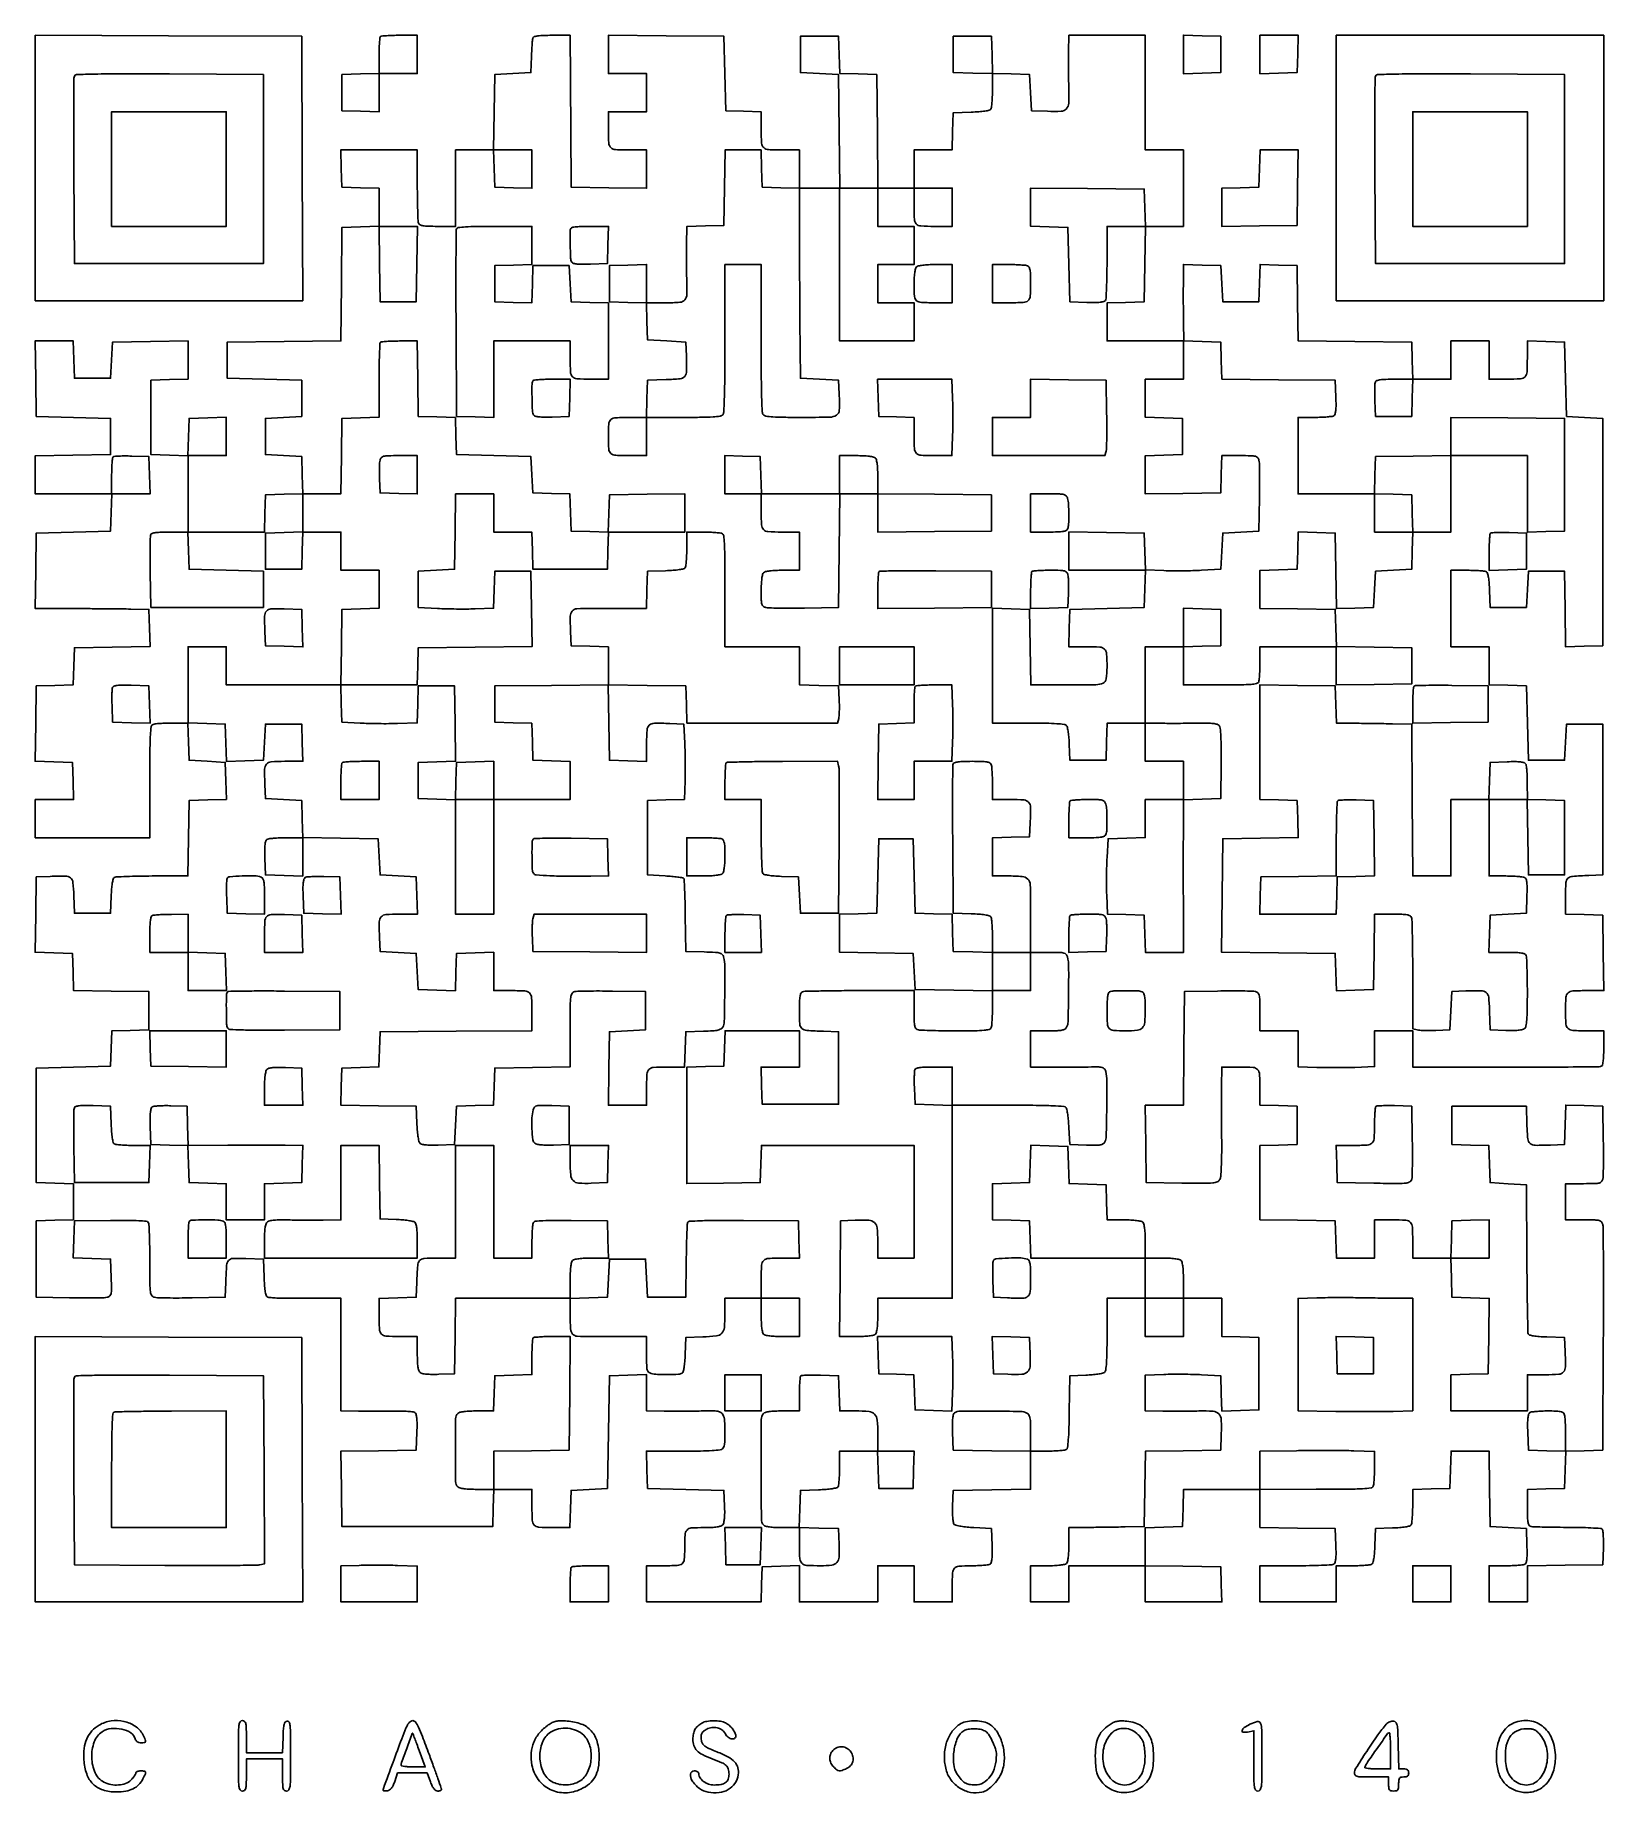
# Model space of a CAD drawing. Extents: x 156 to 936, y 95 to 969.
import ezdxf

# ---------------------------------------------------------------- set-up
doc = ezdxf.new("R2010")
doc.units = 0

msp = doc.modelspace()

# ---------------------------------------------------------------- linework, layer by layer
for points in [[(403.488341, 967.75, 0.062379), (403.299299, 966.905307, 0.004511), (403.092081, 964.517187, 0.006263), (402.905777, 961.655284, 0.004694), (402.769726, 958.5), (402.5, 950.5), (393.5, 950), (384.5, 949.5), (384.227935, 930.75), (383.955869, 912), (374.477935, 912), (365, 912), (365, 893), (365, 874), (356.106989, 874, -0.00673), (351.428287, 874.062976, -0.034532), (348.845898, 874.311531, -0.06988), (347.346128, 874.782907, -0.192406), (346.606989, 875.581787, -0.081401), (346.364228, 876.755458, -0.002396), (346.178303, 881.815525, -0.00474), (346.044049, 887.792976, -0.003244), (346, 894.581787), (346, 912), (326.962474, 912), (307.924948, 912), (308.212474, 902.75), (308.5, 893.5), (317.75, 893.212474), (327, 892.924948), (327, 883.5), (327, 874.075052), (317.75, 873.787526), (308.5, 873.5), (308.234453, 845.265547), (307.968906, 817.031094), (279.734453, 816.765547), (251.5, 816.5), (251.5, 807.5), (251.5, 798.5), (270, 798), (288.5, 797.5), (288.5, 788.5), (288.5, 779.5), (279.5, 779), (270.5, 778.5), (270.5, 769.5), (270.5, 760.5), (279.5, 760), (288.5, 759.5), (288.787023, 750.288016), (289.074046, 741.076031), (279.787023, 740.788016), (270.5, 740.5), (270.212474, 731.25), (269.924948, 722), (250.962474, 722), (232, 722), (232, 741), (232, 760), (241.5, 760), (251, 760), (251, 769.537526), (251, 779.075052), (241.75, 778.787526), (232.5, 778.5), (232.211984, 769.212977), (231.923969, 759.925954), (222.711984, 760.212977), (213.5, 760.5), (213.5, 779), (213.5, 797.5), (222.75, 797.787526), (232, 798.075052), (232, 807.559591), (232, 817.044131), (213.25, 816.772065), (194.5, 816.5), (194, 807.5), (193.5, 798.5), (184.5, 798.5), (175.5, 798.5), (175.212474, 807.75), (174.924948, 817), (165.440409, 817), (155.955869, 817), (156.227935, 798.25), (156.5, 779.5), (175, 779), (193.5, 778.5), (193.5, 769.5), (193.5, 760.5), (174.75, 760.227935), (156, 759.955869), (156, 750.477935), (156, 741), (175.037526, 741), (194.075052, 741), (193.787526, 731.75), (193.5, 722.5), (175, 722), (156.5, 721.5), (156.227935, 702.75), (155.955869, 684), (175.227935, 683.948134, -0.000794), (183.266428, 683.913733, -0.000744), (191.482581, 683.853302, -0.00074), (198.774349, 683.778035, -0.002553), (203.5, 683.698134), (212.5, 683.5), (212.787232, 674.272202), (213.074464, 665.044404), (194.287232, 664.772202), (175.5, 664.5), (175.212964, 655.287036), (174.925929, 646.074071), (165.712964, 645.787036), (156.5, 645.5), (156.228074, 626.787816), (155.956148, 608.075632), (165.228074, 607.787816), (174.5, 607.5), (174.787526, 598.25), (175.075052, 589), (165.537526, 589), (156, 589), (156, 579.5), (156, 570), (184.5, 570), (213, 570), (213, 597.893011, -0.001482), (213.047441, 613.897163, -0.01238), (213.269618, 621.135087, -0.020733), (213.66906, 625.2442, -0.273), (214.581787, 626.393011, -0.068336), (215.59865, 626.631047, -0.007357), (218.013877, 626.821697, -0.008933), (220.910777, 626.955612, -0.007082), (224.044262, 627), (231.924948, 627), (232.212474, 617.75), (232.5, 608.5), (241.5, 608), (250.5, 607.5), (250.787023, 598.288016), (251.074046, 589.076031), (241.787023, 588.788016), (232.5, 588.5), (232.227935, 569.75), (231.955869, 551), (214.227935, 550.984687, 0.004028), (207.346844, 550.923305, 0.006073), (201.353309, 550.748704, 0.002675), (196.259201, 550.511046, 0.129263), (195.293967, 550.202843, 0.192561), (194.763838, 549.466763, 0.02067), (194.333008, 547.36687, 0.020911), (193.994333, 544.539342, 0.010674), (193.793967, 540.968156), (193.5, 532.5), (184.5, 532.5), (175.5, 532.5), (175.211203, 541.240685, 0.017722), (174.762911, 547.777845, 0.198326), (173.54849, 550.02491, 0.170867), (171.011209, 550.937542, 0.012477), (163.479083, 550.800912), (156.5, 550.5), (156.228074, 531.787816), (155.956148, 513.075632), (165.228074, 512.787816), (174.5, 512.5), (174.787236, 503.271928), (175.074471, 494.043857), (193.787236, 493.771928), (212.5, 493.5), (212.5, 484), (212.5, 474.5), (203.288393, 474.212982), (194.076786, 473.925964), (193.788393, 465.212982), (193.5, 456.5), (175, 456), (156.5, 455.5), (156.5, 427), (156.5, 398.5), (165.75, 398.212474), (175, 397.924948), (175, 389), (175, 380.075052), (165.75, 379.787526), (156.5, 379.5), (156.5, 360.5), (156.5, 341.5), (173, 341.233386, 0.003267), (179.486999, 341.170954, 0.004477), (185.324975, 341.205181, 0.002936), (190.219748, 341.30646, 0.051887), (191.78715, 341.511762, 0.118397), (193.070995, 342.163295, 0.167412), (193.7179, 343.257993, 0.054191), (193.921037, 345.419345, 0.004141), (193.78715, 351.278376), (193.5, 360.5), (184.212977, 360.788016), (174.925954, 361.076031), (175.212977, 370.288016), (175.5, 379.5), (193.471635, 379.700404, -0.00349), (202.066851, 379.736243, -0.012629), (207.535465, 379.582705, -0.012092), (211.243763, 379.294705, -0.229632), (212.206323, 378.700404, -0.129345), (212.513158, 377.739109, -0.002653), (212.749726, 372.644153, -0.006048), (212.923558, 366.650904, -0.004009), (212.984687, 359.769052, 0.001723), (213.034963, 348.105465, 0.028883), (213.287849, 344.250582, 0.1118), (213.949055, 342.416074, 0.192457), (215.25, 341.483537, 0.053901), (216.797256, 341.275019, 0.002978), (221.685938, 341.175744, 0.004581), (227.515656, 341.145502, 0.003332), (234, 341.214485), (250.5, 341.5), (250.75303, 349, -0.008062), (251.174048, 357.439007, -0.161069), (252.131127, 359.798383, -0.21244), (254.224343, 360.802761, -0.015449), (260.778718, 360.788514), (269.5, 360.5), (269.792098, 351.532999, 0.009858), (269.991754, 347.71747, 0.020103), (270.327592, 344.736728, 0.019888), (270.755925, 342.535291, 0.190822), (271.292098, 341.766591, 0.119292), (272.152746, 341.455183, 0.008999), (274.642054, 341.226232, 0.012014), (277.656184, 341.076334, 0.008841), (281, 341.049645, -0.001416), (284.92069, 341.076575, -0.000778), (289.720313, 341.08848, -0.000775), (294.591128, 341.085429, -0.001241), (298.75, 341.066053), (308, 341), (308, 313), (308, 285), (316.75, 284.877856, 0.002545), (320.750441, 284.842374, 0.001461), (325.573438, 284.838237, 0.00146), (330.420176, 284.862393, 0.002435), (334.5, 284.914506, -0.009201), (338.041398, 284.911813, -0.012489), (341.235583, 284.770733, -0.009454), (343.871408, 284.538117, -0.12225), (344.791346, 284.20208, -0.184206), (345.390058, 283.350816, -0.036716), (345.719975, 281.487313, -0.025673), (345.862563, 278.665782, -0.007957), (345.791346, 274.41543), (345.5, 265.5), (326.728016, 265.227854), (307.956032, 264.955708), (308.228016, 246.227854), (308.5, 227.5), (346, 227.5), (383.5, 227.5), (383.787526, 236.75), (384.075052, 246), (393.537526, 246), (403, 246), (403, 238.081787, 0.011384), (403.170318, 230.602344, 0.174757), (404.139748, 228.254332, 0.195866), (406.341871, 227.20038, 0.014889), (413.069463, 227), (421.924948, 227), (422.212474, 236.25), (422.5, 245.5), (431.5, 246), (440.5, 246.5), (441, 274.5), (441.5, 302.5), (450.75, 302.787526), (460, 303.075052), (460, 294.037526), (460, 285), (468.75, 284.881396, 0.003027), (472.795634, 284.851055, 0.001644), (477.768566, 284.860216, 0.001637), (482.828258, 284.902736, 0.002591), (487.164267, 284.975847, -0.004947), (492.91022, 285.045651, -0.042418), (495.470048, 284.8339, -0.105963), (496.919805, 284.25744, -0.123067), (497.914267, 283.160193, -0.105733), (498.791865, 280.116446, -0.019195), (498.978899, 274.208462, -0.015801), (498.751825, 268.288247, -0.180798), (497.8, 266.2, -0.171775), (496.578973, 265.617435, -0.0109), (492.562402, 265.28272, -0.01162), (486.814006, 265.06357, -0.003717), (478.262474, 265), (459.924948, 265), (460.212474, 255.75), (460.5, 246.5), (479.5, 246), (498.5, 245.5), (498.793771, 237.655204, -0.01153), (498.842502, 234.264652, -0.021342), (498.701133, 231.514748, -0.023545), (498.405224, 229.431833, -0.126804), (497.921326, 228.405204, -0.144912), (496.943902, 227.750408, -0.038672), (495.098201, 227.327728, -0.027367), (492.391264, 227.07498, -0.009595), (488.484544, 227, 0.016317), (482.246048, 226.796357, 0.194838), (480.116228, 225.76723, 0.173287), (479.172338, 223.488214, 0.012373), (479, 216.525201, -0.02159), (478.762257, 211.021987, -0.210194), (477.668924, 209.023995, -0.154717), (475.274938, 208.153545, -0.010435), (467.918213, 208), (460, 208), (460, 199), (460, 190), (488.461067, 190), (516.922134, 190), (517.211067, 198.75), (517.5, 207.5), (526.75, 207.787526), (536, 208.075052), (536, 199.037526), (536, 190), (555.5, 190), (575, 190), (575, 199), (575, 208), (584, 208), (593, 208), (593, 199), (593, 190), (602.5, 190), (612, 190), (612, 197.418213, -0.012045), (612.169488, 204.452803, -0.170409), (613.103321, 206.752319, -0.196932), (615.216333, 207.795471, -0.016954), (621.356989, 208.015313, 0.009288), (624.570103, 208.081049, 0.012325), (627.487838, 208.267102, 0.009701), (629.896861, 208.527636, 0.10999), (630.793098, 208.850966, 0.187221), (631.389362, 209.659703, 0.039341), (631.721251, 211.4185, 0.027159), (631.864234, 214.085459, 0.008519), (631.793098, 218.085653), (631.5, 226.5), (622.795583, 227, -0.010967), (619.381989, 227.271312, -0.015042), (616.327771, 227.674739, -0.01172), (613.836594, 228.140547, -0.145803), (613.000726, 228.594857, -0.155444), (612.558498, 229.454858, -0.019595), (612.289631, 231.55462, -0.019943), (612.157432, 234.29015, -0.011423), (612.205143, 237.594857), (612.5, 245.5), (631.75, 245.771593), (651, 246.043186), (651, 255.521593), (651, 265), (659.25, 265.015313, 0.008715), (662.499311, 265.077986, 0.011727), (665.436726, 265.254937, 0.008914), (667.863889, 265.502015, 0.11214), (668.726088, 265.809551, 0.223435), (669.339909, 266.777433, 0.01141), (669.731244, 270.573985, 0.01247), (670.034694, 276.090119, 0.003691), (670.226088, 284.544238), (670.5, 302.5), (678.452616, 302.795712, 0.011934), (681.592986, 302.987621, 0.0156), (684.450258, 303.320848, 0.013166), (686.789339, 303.731108, 0.123819), (687.702616, 304.168156, 0.188753), (688.359764, 305.357019, 0.015875), (688.7168, 308.91226, 0.013632), (688.939217, 314.323601, 0.003454), (689, 323.122445), (689, 341), (698.5, 341), (708, 341), (708, 331.5), (708, 322), (717.5, 322), (727, 322), (727, 331.5), (727, 341), (736.5, 341), (746, 341), (746, 331.537526), (746, 322.075052), (755.25, 321.787526), (764.5, 321.5), (764.5, 303.5), (764.5, 285.5), (755.289473, 285.212997), (746.078945, 284.925993), (745.789473, 293.712997), (745.5, 302.5), (736, 303, 0.006938), (731.692458, 303.166817, 0.004162), (726.573437, 303.251332, 0.004166), (721.478137, 303.250578, 0.007241), (717.25, 303.15347), (708, 302.806941), (708, 293.90347), (708, 285), (716.75, 284.877856, 0.003081), (720.761632, 284.846577, 0.001745), (725.621493, 284.855586, 0.001741), (730.520626, 284.898823, 0.002865), (734.663595, 284.973564, -0.021345), (741.781619, 284.838912, -0.189825), (744.56881, 283.537683, -0.181798), (745.785214, 280.653825, -0.019299), (745.79184, 273.237562), (745.5, 265.5), (726.771984, 265.228016), (708.043969, 264.956031), (707.771984, 246.228016), (707.5, 227.5), (698, 227.329024, -0.000729), (693.692568, 227.257785, -0.000437), (688.573437, 227.185059, -0.000437), (683.478045, 227.121575, -0.00076), (679.25, 227.079024), (670, 227), (670, 218.7, -0.011084), (669.92177, 215.171507, -0.020332), (669.677711, 212.306878, -0.021091), (669.310542, 210.139671, -0.144849), (668.8, 209.2, -0.144849), (667.860329, 208.689458, -0.021091), (665.693122, 208.322289, -0.020332), (662.828493, 208.07823, -0.011084), (659.3, 208), (651, 208), (651, 199), (651, 190), (660.5, 190), (670, 190), (670, 199), (670, 208), (689, 208), (708, 208), (708, 199), (708, 190), (727.038933, 190), (746.077866, 190), (745.788933, 198.75), (745.5, 207.5), (726.75, 207.772065), (708, 208.044131), (708, 217.484539), (708, 226.924948), (717.25, 227.212474), (726.5, 227.5), (726.787526, 236.75), (727.075052, 246), (746.037526, 246), (765, 246), (765, 236.522065), (765, 227.044131), (783.75, 226.772065), (802.5, 226.5), (802.793098, 218.085653, -0.008519), (802.864234, 214.085459, -0.027159), (802.721251, 211.4185, -0.039341), (802.389362, 209.659703, -0.187221), (801.793098, 208.850966, -0.128063), (800.767033, 208.521621, -0.002999), (795.665785, 208.267102, -0.006444), (789.645645, 208.080621, -0.004304), (782.75, 208.015313), (765, 208), (765, 199), (765, 190), (784, 190), (803, 190), (803, 199), (803, 208), (811.25, 208.015313, 0.008579), (814.497876, 208.077072, 0.011582), (817.430835, 208.251296, 0.008725), (819.854929, 208.494381, 0.112667), (820.706033, 208.797157, 0.192561), (821.236162, 209.533237, 0.02067), (821.666992, 211.63313, 0.020911), (822.005667, 214.460658, 0.010674), (822.206033, 218.031844), (822.5, 226.5), (830.968156, 226.793967, 0.010674), (834.539342, 226.994333, 0.020911), (837.36687, 227.333008, 0.02067), (839.466763, 227.763838, 0.192561), (840.202843, 228.293967, 0.112531), (840.505585, 229.144249, 0.008778), (840.748704, 231.558142, 0.011623), (840.922925, 234.478979, 0.008617), (840.984687, 237.712474), (841, 245.924948), (850.25, 246.212474), (859.5, 246.5), (859.787526, 255.75), (860.075052, 265), (869.515461, 265), (878.955869, 265), (879.227935, 246.25), (879.5, 227.5), (888.5, 227), (897.5, 226.5), (897.793098, 218.085653, -0.008519), (897.864234, 214.085459, -0.027159), (897.721251, 211.4185, -0.039341), (897.389362, 209.659703, -0.187221), (896.793098, 208.850966, -0.110402), (895.894283, 208.527533, -0.00954), (893.45641, 208.267102, -0.012203), (890.504112, 208.081041, -0.00917), (887.25, 208.015313), (879, 208), (879, 199), (879, 190), (888.5, 190), (898, 190), (898, 198.977935), (898, 207.955869), (916.75, 208.227935), (935.5, 208.5), (935.792979, 216.907021, 0.010281), (935.839885, 220.193128, 0.014674), (935.735951, 223.108424, 0.010537), (935.52991, 225.49676, 0.171211), (935.187424, 226.212576, 0.182288), (934.389009, 226.573715, 0.003293), (929.645025, 226.847166, 0.007725), (924.049753, 227.046122, 0.005024), (917.581456, 227.111111, -0.003074), (911.075329, 227.151111, -0.004522), (905.35971, 227.273095, -0.002192), (900.510991, 227.44173, -0.081998), (899.437012, 227.662544, -0.213137), (898.732081, 228.368885, -0.053255), (898.306136, 229.983044, -0.030567), (898.065016, 232.640834, -0.00734), (898, 237.069463), (898, 245.924948), (907.25, 246.212474), (916.5, 246.5), (916.787036, 255.712964), (917.074071, 264.925929), (926.287036, 265.212964), (935.5, 265.5), (935.776118, 320.5, 0.000946), (935.842591, 341.744487, 0.001484), (935.810983, 360.004687, 0.000367), (935.724204, 375.978155, 0.057952), (935.507066, 377.75, 0.122612), (934.851516, 379.003912, 0.154493), (933.732866, 379.672192, 0.053324), (931.54856, 379.947535, 0.004712), (925.980948, 380), (917, 380), (917, 389), (917, 398), (925.980948, 398, 0.004723), (931.546285, 398.052569, 0.05326), (933.733241, 398.32806, 0.153853), (934.855448, 398.996239, 0.122337), (935.516124, 400.25, 0.054093), (935.724896, 401.805286, 0.002845), (935.823778, 406.832812, 0.00446), (935.854068, 412.824029, 0.003227), (935.785177, 419.5), (935.5, 436.5), (926.286659, 436.787041), (917.073318, 437.074081), (916.786659, 427.287041), (916.5, 417.5), (909.520917, 417.199088, -0.012739), (901.942653, 417.065605, -0.177046), (899.421808, 418.009645, -0.194277), (898.223546, 420.321238, -0.015844), (897.787398, 427.259666), (897.5, 436.5), (879, 436.5), (860.5, 436.5), (860.5, 427), (860.5, 417.5), (869.712964, 417.212964), (878.925929, 416.925929), (879.212964, 407.712964), (879.5, 398.5), (888.5, 398), (897.5, 397.5), (897.754752, 361, 0.001128), (897.884777, 346.920987, 0.00179), (898.066465, 334.866324, 0.000377), (898.272113, 324.269883, 0.0839), (898.458167, 323.289612, 0.243594), (899.067468, 322.735562, 0.024809), (901.039034, 322.314407, 0.022707), (903.855322, 321.987851, 0.00928), (907.703415, 321.789612), (916.5, 321.5), (916.800912, 314.520917, -0.012322), (916.941866, 306.88044, -0.176722), (916.009281, 304.372662, -0.202101), (913.732324, 303.227183, -0.01682), (906.980948, 303), (898, 303), (898, 294), (898, 285), (879, 285), (860, 285), (860, 293.962474), (860, 302.924948), (869.25, 303.212474), (878.5, 303.5), (878.771926, 322.212184), (879.043852, 340.924368), (869.771926, 341.212184), (860.5, 341.5), (860.213788, 351.25), (859.927576, 361), (869.463788, 361), (879, 361), (879, 370.537526), (879, 380.075052), (869.75, 379.787526), (860.5, 379.5), (860.212474, 370.25), (859.924948, 361), (850.462474, 361), (841, 361), (841, 368.918213, 0.01141), (840.829247, 376.400012, 0.175208), (839.85745, 378.747254, 0.195511), (837.650479, 379.800362, 0.014768), (830.893011, 380), (822, 380), (822, 370.5), (822, 361), (812.537526, 361), (803.075052, 361), (802.787526, 370.25), (802.5, 379.5), (783.75, 379.772065), (765, 380.044131), (765, 398.484539), (765, 416.924948), (774.25, 417.212474), (783.5, 417.5), (783.5, 427), (783.5, 436.5), (774.25, 436.787526), (765, 437.075052), (765, 444.955738, 0.011491), (764.828717, 452.407908, 0.175559), (763.856224, 454.750156, 0.19511), (761.649006, 455.800898, 0.014732), (754.893011, 456), (746, 456), (745.93729, 446.25, 0.001583), (745.921242, 441.335901, 0.000562), (745.928444, 434.309368, 0.000558), (745.953634, 426.59532, 0.000658), (745.995235, 419.292529, -0.004858), (745.97554, 412.009596, -0.009316), (745.794145, 406.169879, -0.007523), (745.500828, 401.644882, -0.10327), (745.039588, 400.073971, -0.172788), (743.786318, 398.936038, -0.075137), (741.57363, 398.382787, -0.024806), (737.328326, 398.189842, -0.002035), (726.231644, 398.281442), (708.5, 398.5), (708.228407, 417.75), (707.956814, 437), (717.462834, 437), (726.968853, 437), (727.234427, 465.25), (727.5, 493.5), (744, 493.785515, -0.003332), (750.484344, 493.854498, -0.004581), (756.314063, 493.824256, -0.002978), (761.202744, 493.724981, -0.053901), (762.75, 493.516463, -0.127053), (764.007569, 492.838551, -0.151923), (764.676047, 491.676685, -0.050857), (764.948838, 489.393814, -0.004326), (765, 483.480948), (765, 474), (774.5, 474), (784, 474), (784, 465.070969), (784, 456.141938), (793.25, 455.820969, 0.005736), (797.495207, 455.722408, 0.003234), (802.646875, 455.695249, 0.003227), (807.846037, 455.735031, 0.005283), (812.25, 455.843707), (822, 456.187415), (822, 465.093707), (822, 474), (831.5, 474), (841, 474), (841, 465), (841, 456), (859.25, 455.921708, 0.001066), (889.079191, 455.85731, 0.002022), (913.095726, 455.953781, 0.000341), (933.672989, 456.133713, 0.136882), (935.053086, 456.532809, 0.221088), (935.428347, 457.103029, 0.010587), (935.721844, 459.425663, 0.015658), (935.931342, 462.282096, 0.010475), (936, 465.559017), (936, 474), (928.081787, 474, -0.011337), (920.606774, 474.169516, -0.173918), (918.257297, 475.134562, -0.196524), (917.201771, 477.3277, -0.015117), (917, 484, -0.015139), (917.202091, 490.673146, -0.196758), (918.259008, 492.866152, -0.173711), (920.611431, 493.830791, -0.011291), (928.103853, 494), (936.044131, 494), (935.772065, 512.75), (935.5, 531.5), (926.25, 531.787526), (917, 532.075052), (917, 541.018474, -0.014194), (917.190094, 547.713321, -0.199365), (918.215838, 549.834916, -0.165063), (920.527107, 550.811311, -0.009054), (928.5, 551.245668), (935.5, 551.5), (935.5, 589), (935.5, 626.5), (926.5, 626.5), (917.5, 626.5), (917, 617.5), (916.5, 608.5), (907.5, 608.5), (898.5, 608.5), (898, 627), (897.5, 645.5), (888.25, 645.787526), (879, 646.075052), (879, 655.537526), (879, 665), (869.5, 665), (860, 665), (860, 684), (860, 703), (868.25, 702.984687, -0.008579), (871.497876, 702.922928, -0.011582), (874.430835, 702.748704, -0.008725), (876.854929, 702.505619, -0.112667), (877.706033, 702.202843, -0.192561), (878.236162, 701.466763, -0.02067), (878.666992, 699.36687, -0.020911), (879.005667, 696.539342, -0.010674), (879.206033, 692.968156), (879.5, 684.5), (888.5, 684.5), (897.5, 684.5), (898, 693.5), (898.5, 702.5), (907.5, 702.5), (916.5, 702.5), (916.772202, 683.712768), (917.044404, 664.925536), (926.272202, 665.212768), (935.5, 665.5), (935.5, 722), (935.5, 778.5), (926.5, 779), (917.5, 779.5), (917, 798), (916.5, 816.5), (907.25, 816.787526), (898, 817.075052), (898, 809.119313, -0.01133), (897.829774, 801.607881, -0.174856), (896.858669, 799.255648, -0.19591), (894.651936, 798.200175, -0.014805), (887.893011, 798), (879, 798), (879, 807.5), (879, 817), (869.5, 817), (860, 817), (860, 807.5), (860, 798), (850.537526, 798), (841.075052, 798), (840.787526, 807.25), (840.5, 816.5), (812.272008, 816.765536), (784.044016, 817.031072), (783.772008, 835.765536), (783.5, 854.5), (774.288016, 854.787023), (765.076031, 855.074046), (764.788016, 845.787023), (764.5, 836.5), (755.5, 836.5), (746.5, 836.5), (746, 845.5), (745.5, 854.5), (736.25, 854.787526), (727, 855.075052), (726.936029, 845.287526, 0.001491), (726.920326, 840.86914, 0.000913), (726.926856, 835.657898, 0.000915), (726.952181, 830.497702, 0.001628), (726.994633, 826.25), (727.117209, 817), (708.058604, 817), (689, 817), (689, 826.462474), (689, 835.924948), (698.25, 836.212474), (707.5, 836.5), (707.772065, 855.25), (708.044131, 874), (717.522065, 874), (727, 874), (727, 893), (727, 912), (717.5, 912), (708, 912), (708, 940.5), (708, 969), (689, 969), (670, 969), (669.855698, 960.75, 0.003809), (669.817758, 956.906558, 0.001992), (669.826045, 952.120134, 0.001981), (669.873548, 947.211115, 0.003033), (669.957387, 942.956839, -0.015893), (669.911189, 935.273051, -0.175973), (668.772543, 932.472578, -0.199699), (666.171684, 931.241687, -0.021315), (659.344796, 931.206229), (651.5, 931.5), (651, 940.5), (650.5, 949.5), (641.287036, 949.787036), (632.074071, 950.074071), (631.787036, 959.287036), (631.5, 968.5), (622, 968.5), (612.5, 968.5), (612.5, 959.5), (612.5, 950.5), (622.25, 950.213788), (632, 949.927576), (631.984687, 941.713788, -0.008629), (631.92284, 938.479656, -0.011635), (631.748365, 935.557979, -0.008794), (631.504875, 933.143444, -0.112486), (631.201688, 932.292098, -0.195149), (630.447011, 931.75425, -0.020215), (628.262875, 931.326695, -0.020298), (625.292364, 930.991711, -0.009786), (621.467001, 930.792098), (612.5, 930.5), (612.212474, 921.25), (611.924948, 912), (602.462474, 912), (593, 912), (593, 902.5), (593, 893), (584.015573, 893), (575.031147, 893), (574.765573, 921.25), (574.5, 949.5), (565.287036, 949.787036), (556.074071, 950.074071), (555.787036, 959.287036), (555.5, 968.5), (546, 968.5), (536.5, 968.5), (536.5, 959.5), (536.5, 950.5), (546, 950), (555.5, 949.5), (555.765573, 921.25), (556.031147, 893), (546.015573, 893), (536, 893), (536, 902.5), (536, 912), (528.081787, 912, -0.011383), (520.602433, 912.170301, -0.17474), (518.254392, 913.139643, -0.19588), (517.200408, 915.341584, -0.014894), (517, 922.068056), (517, 930.922134), (508.25, 931.211067), (499.5, 931.5), (499, 950), (498.5, 968.5), (469.75, 968.765335), (441, 969.030671), (441, 959.515335), (441, 950), (450.5, 950), (460, 950), (460, 940.5), (460, 931), (450.5, 931), (441, 931), (441, 922.106989, 0.014768), (441.199638, 915.349521, 0.195511), (442.252746, 913.14255, 0.175208), (444.599988, 912.170753, 0.01141), (452.081787, 912), (460, 912), (460, 902.477935), (460, 892.955869), (441.25, 893.227935), (422.5, 893.5), (422.328238, 922.5, 0.000082), (422.25674, 934.244376, 0.000092), (422.183949, 945.551563, 0.000085), (422.118543, 955.181175, 0.000495), (422.078238, 960.25), (422, 969), (412.968615, 969, 0.008016), (408.790152, 968.933009, 0.024764), (405.976619, 968.702973, 0.032567), (404.124042, 968.334747, 0.245965)], [(327.666667, 968.333333, 0.174595), (327.400837, 967.768224, 0.005912), (327.195833, 965.278732, 0.010516), (327.048335, 962.289663, 0.007069), (327, 958.870859), (327, 950.075052), (317.75, 949.787526), (308.5, 949.5), (308.5, 940.5), (308.5, 931.5), (317.75, 931.212474), (327, 930.924948), (327, 940.462474), (327, 950), (336.5, 950), (346, 950), (346, 959.5), (346, 969), (337.166667, 969, 0.007039), (333.733476, 968.951666, 0.010477), (330.732292, 968.804167, 0.005871), (328.23216, 968.599192, 0.174709)], [(269.5, 902.5), (269.5, 855.5), (222.5, 855.5), (175.5, 855.5), (175.239372, 901.5, -0.000997), (175.174287, 919.225103, -0.001596), (175.197198, 934.357597, -0.000282), (175.267665, 947.72814, -0.090314), (175.461789, 948.759906, -0.301449), (176.45055, 949.464468, -0.003096), (185.402033, 949.70934, -0.005599), (198.68089, 949.841585, -0.001079), (222.722417, 949.759906), (269.5, 949.5)], [(916.5, 902.5), (916.5, 855.5), (869.5, 855.5), (822.5, 855.5), (822.239372, 901.5, -0.000997), (822.174287, 919.225103, -0.001596), (822.197198, 934.357597, -0.000282), (822.267665, 947.72814, -0.090314), (822.461789, 948.759906, -0.301449), (823.45055, 949.464468, -0.003096), (832.402033, 949.70934, -0.005599), (845.68089, 949.841585, -0.001079), (869.722417, 949.759906), (916.5, 949.5)], [(517.212474, 902.75), (517.5, 893.5), (526.75, 893.212474), (536, 892.924948), (536.021967, 874.212474, 0.000731), (536.046102, 865.053544, 0.0003), (536.104465, 852.624914, 0.000296), (536.183033, 839.281654, 0.00038), (536.271967, 827), (536.5, 798.5), (546, 798), (555.5, 797.5), (555.800912, 790.520917, -0.019248), (555.837445, 782.574999, -0.251265), (554.404312, 780.107765, -0.134357), (551.053178, 779.125551, -0.0045), (537.103393, 779, -0.003297), (528.065382, 779.059598, -0.014578), (522.749177, 779.284835, -0.019235), (519.359643, 779.659064, -0.184462), (518.116322, 780.359841, -0.160184), (517.567207, 781.754635, -0.004966), (517.2713, 787.985798, -0.007375), (517.07612, 796.555651, -0.002455), (517.037074, 809.109841, 0.000197), (517.052783, 820.274492, 0.000212), (517.059216, 831.171328, 0.0002), (517.057041, 840.527222, 0.001009), (517.043196, 845.75), (517, 855), (508, 855), (499, 855), (498.926614, 845.75, 0.00151), (498.900943, 840.525545, 0.000298), (498.888795, 831.160067, 0.000316), (498.88805, 820.250833, 0.000294), (498.900921, 809.071505, -0.00253), (498.860002, 796.752874, -0.007023), (498.665789, 788.094797, -0.004281), (498.37579, 781.659749, -0.161155), (497.851863, 780.321505, -0.188165), (496.631279, 779.645012, -0.01659), (493.05578, 779.282897, -0.013669), (487.543084, 779.059957, -0.003271), (478.377555, 779), (460, 779), (460, 769.5), (460, 760), (452.081787, 760, -0.011011), (444.641409, 760.163873, -0.16771), (442.279861, 761.097177, -0.201251), (441.212506, 763.225197, -0.016928), (441, 769.5, -0.016886), (441.211928, 775.773446, -0.200859), (442.276909, 777.901634, -0.168061), (444.633348, 778.835626, -0.011089), (452.044262, 779), (459.924948, 779), (460.212474, 788.25), (460.5, 797.5), (469.740334, 797.787398, 0.015844), (476.678762, 798.223546, 0.194277), (478.990355, 799.421808, 0.177046), (479.934395, 801.942653, 0.012739), (479.800912, 809.520917), (479.5, 816.5), (470, 817), (460.5, 817.5), (460.212964, 826.712964), (459.925929, 835.925929), (450.712964, 836.212964), (441.5, 836.5), (441.5, 845.5), (441.5, 854.5), (450.75, 854.787526), (460, 855.075052), (460, 845.537526), (460, 836), (469.432612, 836, 0.016564), (476.619445, 836.238151, 0.202703), (479.022908, 837.44767, 0.174286), (480.021882, 840.105962, 0.011654), (479.947956, 848.368989, -0.004178), (479.858527, 852.110292, -0.002325), (479.808848, 856.670805, -0.002319), (479.801437, 861.286549, -0.003752), (479.842803, 865.212474), (480, 873.924948), (489.25, 874.212474), (498.5, 874.5), (498.772065, 893.25), (499.044131, 912), (507.984539, 912), (516.924948, 912)], [(575, 883.5), (575, 874), (584, 874), (593, 874), (593, 864.5), (593, 855), (584, 855), (575, 855), (575, 845.5), (575, 836), (584, 836), (593, 836), (593, 826.5), (593, 817), (574.5, 817), (556, 817), (555.970762, 825.75, 0.000009), (555.956985, 829.851552, 0.000004), (555.939511, 835.014063, 0.000004), (555.921383, 840.342287, 0.000007), (555.905435, 845, -0.000821), (555.895912, 850.304873, -0.000288), (555.899137, 857.923437, -0.000286), (555.912306, 866.301616, -0.000335), (555.934673, 874.25), (556, 893), (565.5, 893), (575, 893)], [(612, 883.5), (612, 874), (603.106989, 874, -0.014768), (596.349521, 874.199638, -0.195511), (594.14255, 875.252746, -0.175208), (593.170753, 877.599988, -0.01141), (593, 885.081787), (593, 893), (602.5, 893), (612, 893)], [(707.787526, 883.25), (708.075052, 874), (698.537526, 874), (689, 874), (688.984687, 856.25, -0.004304), (688.919379, 849.354355, -0.006444), (688.732898, 843.334215, -0.002999), (688.478379, 838.232967, -0.128063), (688.149034, 837.206902, -0.187221), (687.340297, 836.610638, -0.039341), (685.5815, 836.278749, -0.027159), (682.914541, 836.135766, -0.008519), (678.914347, 836.206902), (670.5, 836.5), (670, 855), (669.5, 873.5), (660.25, 873.787526), (651, 874.075052), (651, 883.553099), (651, 893.031147), (679.25, 892.765573), (707.5, 892.5)], [(403, 864.537526), (403, 855.075052), (393.75, 854.787526), (384.5, 854.5), (384.5, 845.5), (384.5, 836.5), (393.711984, 836.212977), (402.923969, 835.925954), (403.211984, 845.212977), (403.5, 854.5), (412.5, 854.5), (421.5, 854.5), (422, 845.5), (422.5, 836.5), (431.75, 836.212474), (441, 835.924948), (441, 816.962474), (441, 798), (432.106989, 798, -0.014768), (425.349521, 798.199638, -0.195511), (423.14255, 799.252746, -0.175208), (422.170753, 801.599988, -0.01141), (422, 809.081787), (422, 817), (403, 817), (384, 817), (384, 797.962474), (384, 778.924948), (374.75, 779.212474), (365.5, 779.5), (365.26441, 825.5, -0.000937), (365.206842, 843.224421, -0.0015), (365.231447, 858.354687, -0.000261), (365.30032, 871.729171, -0.085925), (365.483025, 872.75, -0.282804), (366.29248, 873.392681, -0.013524), (369.885153, 873.727009, -0.013258), (375.365388, 873.942114, -0.003179), (384.468615, 874), (403, 874)], [(440.787526, 864.75), (440.5, 855.5), (432.085653, 855.206902, -0.008519), (428.085459, 855.135766, -0.027159), (425.4185, 855.278749, -0.039341), (423.659703, 855.610638, -0.187221), (422.850966, 856.206902, -0.131906), (422.206577, 858.26788, -0.007493), (422.033407, 864.992136, -0.005877), (422.040216, 871.8478, -0.195602), (422.666667, 873.333333, -0.174822), (423.232541, 873.599219, -0.00583), (425.743315, 873.804167, -0.010438), (428.756615, 873.951668, -0.007009), (432.204192, 874), (441.075052, 874)], [(612, 845.5), (612, 836), (604.081787, 836, -0.01065), (596.689481, 836.157481, -0.159949), (594.309746, 837.052708, -0.206765), (593.227098, 839.102218, -0.019554), (593, 844.906989, -0.012415), (593.08019, 848.136184, -0.021121), (593.327993, 850.825282, -0.021703), (593.698102, 852.888147, -0.142062), (594.2, 853.8, -0.144849), (595.139671, 854.310542, -0.021091), (597.306878, 854.677711, -0.020332), (600.171507, 854.92177, -0.011084), (603.7, 855), (612, 855)], [(649.418213, 854.393011, -0.18666), (650.209997, 853.676577, -0.072682), (650.683962, 852.251766, -0.036534), (650.93529, 849.820122, -0.007489), (651, 845.5, -0.016928), (650.787494, 839.225197, -0.201251), (649.720139, 837.097177, -0.16771), (647.358591, 836.163873, -0.011011), (639.918213, 836), (632, 836), (632, 845.5), (632, 855), (639.918213, 855, -0.00705), (643.066073, 854.955615, -0.008902), (645.9751, 854.821697, -0.007317), (648.400281, 854.631074, -0.06844)], [(346.227935, 798.25), (346.5, 779.5), (355.712964, 779.212964), (364.925929, 778.925929), (365.212964, 769.712964), (365.5, 760.5), (384, 760), (402.5, 759.5), (403, 750.5), (403.5, 741.5), (412.712964, 741.212964), (421.925929, 740.925929), (422.212964, 731.712964), (422.5, 722.5), (431.711984, 722.212977), (440.923969, 721.925954), (441.211984, 731.212977), (441.5, 740.5), (460.25, 740.772065), (479, 741.044131), (479, 731.522065), (479, 722), (460.037526, 722), (441.075052, 722), (440.787526, 712.75), (440.5, 703.5), (422, 703.5), (403.5, 703.5), (403.212474, 712.75), (402.924948, 722), (393.462474, 722), (384, 722), (384, 731.5), (384, 741), (374.522065, 741), (365.044131, 741), (364.772065, 722.25), (364.5, 703.5), (355.5, 703), (346.5, 702.5), (346.5, 693.5), (346.5, 684.5), (356, 684, 0.006688), (360.305002, 683.831124, 0.004024), (365.415803, 683.740217, 0.004029), (370.499409, 683.731673, 0.007025), (374.713371, 683.81776), (383.926742, 684.13552), (384.213371, 693.31776), (384.5, 702.5), (393.5, 702.5), (402.5, 702.5), (402.772008, 683.765611), (403.044016, 665.031221), (374.772008, 664.765611), (346.5, 664.5), (346.212474, 655.25), (345.924948, 646), (326.924948, 646), (307.924948, 646), (308.212474, 636.75), (308.5, 627.5), (317.5, 627, 0.007343), (321.645986, 626.830694, 0.004069), (326.709544, 626.73959, 0.004057), (331.840911, 626.730666, 0.006527), (336.213343, 626.815626), (345.926685, 627.131251), (346.213343, 636.315626), (346.5, 645.5), (355.5, 645.5), (364.5, 645.5), (364.771926, 626.787816), (365.043852, 608.075632), (355.771926, 607.787816), (346.5, 607.5), (346.5, 598.5), (346.5, 589.5), (355.711984, 589.212977), (364.923969, 588.925954), (365.211984, 598.212977), (365.5, 607.5), (374.75, 607.787526), (384, 608.075052), (384, 598.537526), (384, 589), (403, 589), (422, 589), (422, 598.462474), (422, 607.924948), (412.75, 608.212474), (403.5, 608.5), (403.212964, 617.712964), (402.925929, 626.925929), (393.712964, 627.212964), (384.5, 627.5), (384.5, 636.5), (384.5, 645.5), (412.75, 645.765573), (441, 646.031147), (441, 655.478047), (441, 664.924948), (431.75, 665.212474), (422.5, 665.5), (422.199088, 672.479083, -0.012422), (422.057933, 680.214198, -0.180078), (423.014264, 682.732474, -0.202597), (425.336868, 683.85941, -0.016297), (432.283591, 683.993956, 0.001588), (436.47891, 683.951796, 0.000932), (441.498844, 683.926657, 0.000932), (446.518408, 683.920239, 0.001589), (450.712474, 683.936029), (459.924948, 684), (460.212474, 693.25), (460.5, 702.5), (469.467001, 702.792098, 0.009786), (473.292364, 702.991711, 0.020298), (476.262875, 703.326695, 0.020215), (478.447011, 703.75425, 0.195149), (479.201688, 704.292098, 0.112618), (479.504907, 705.144238, 0.008743), (479.748365, 707.568616, 0.011595), (479.922842, 710.501991, 0.008591), (479.984687, 713.75), (480, 722), (488.25, 721.984687, -0.008826), (491.50048, 721.92127, -0.011844), (494.441521, 721.7421, -0.009067), (496.871229, 721.491771, -0.111713), (497.742411, 721.18036, -0.227759), (498.37163, 720.170271, -0.012697), (498.690595, 716.374789, -0.012558), (498.880611, 710.67637, -0.003211), (498.897189, 701.445673, 0.000631), (498.870632, 693.550479, 0.000594), (498.863269, 685.494979, 0.00059), (498.873652, 678.355458, 0.002062), (498.904778, 673.75), (499, 665), (517.5, 665), (536, 665), (536, 655.536212), (536, 646.072424), (545.75, 645.786212), (555.5, 645.5), (555.800912, 638.520917, -0.008627), (555.874264, 635.682454, -0.009416), (555.846004, 632.924858, -0.00895), (555.735265, 630.569348, -0.045288), (555.53186, 629.270917), (554.961896, 627), (517.518474, 627), (480.075052, 627), (479.787526, 636.25), (479.5, 645.5), (460.227855, 645.77167), (440.95571, 646.043341), (441.227855, 627.27167), (441.5, 608.5), (450.75, 608.212474), (460, 607.924948), (460, 616.943422, -0.016678), (460.226268, 623.724982, -0.201759), (461.370644, 626.006711, -0.177188), (463.877164, 626.941627, -0.012342), (471.520917, 626.800912), (478.5, 626.5), (479, 617, -0.006917), (479.166896, 612.694969, -0.004162), (479.251695, 607.58409, -0.004167), (479.251353, 602.500378, -0.007264), (479.154706, 598.286265), (478.809412, 589.07253), (469.654706, 588.786265), (460.5, 588.5), (460.5, 570), (460.5, 551.5), (469.171191, 551, -0.006207), (472.538171, 550.763881, -0.009264), (475.474316, 550.46645, -0.004897), (477.92973, 550.147241, -0.163952), (478.452072, 549.885786, -0.184875), (478.70308, 549.317736, -0.001421), (478.947031, 544.198048, -0.004982), (479.152886, 538.286195, -0.003148), (479.28088, 531.385786), (479.5, 513.5), (488.65068, 513.213788, -0.004956), (494.213566, 512.98458, -0.050401), (496.495911, 512.635412, -0.140917), (497.670199, 511.9434, -0.130719), (498.339269, 510.713788, -0.058443), (498.917303, 505.984007, -0.004063), (498.873375, 492.553828, -0.002435), (498.646007, 478.577655, -0.11811), (497.942378, 475.892333, -0.141416), (497.024897, 474.950619, -0.076159), (495.49905, 474.366791, -0.037901), (492.93857, 474.012102, -0.007211), (488.23554, 473.788722), (479.5, 473.5), (479.211067, 464.75), (478.922134, 456), (470.068056, 456, 0.014894), (463.341584, 455.799592, 0.19588), (461.139643, 454.745608, 0.17474), (460.170301, 452.397567, 0.011383), (460, 444.918213), (460, 437), (450.501671, 437), (441.003343, 437), (441.251671, 455.25), (441.5, 473.5), (450.5, 474), (459.5, 474.5), (459.5, 484), (459.5, 493.5), (443, 493.747311, 0.003089), (436.515654, 493.804442, 0.004245), (430.685938, 493.770293, 0.002751), (425.795503, 493.673199, 0.0501), (424.25, 493.478259, 0.199723), (422.946326, 492.547854, 0.110108), (422.287467, 490.669507, 0.027894), (422.039476, 486.690952, 0.001619), (422, 474.503013), (422, 456.044131), (403.25, 455.772065), (384.5, 455.5), (384.212964, 446.287036), (383.925929, 437.074071), (374.712964, 436.787036), (365.5, 436.5), (365, 427), (364.5, 417.5), (356.403945, 417.212045, -0.009286), (352.542386, 417.146465, -0.027996), (349.914254, 417.297926, -0.040696), (348.140288, 417.648101, -0.151604), (347.197621, 418.261881, -0.125475), (346.74742, 419.210577, -0.012743), (346.327227, 421.688932, -0.015307), (345.98723, 424.715916, -0.011626), (345.793676, 428.049836), (345.5, 436.5), (326.712768, 436.772202), (307.925536, 437.044404), (308.212768, 446.272202), (308.5, 455.5), (317.711607, 455.787018), (326.923214, 456.074036), (327.211607, 464.787018), (327.5, 473.5), (365.25, 473.762025), (403, 474.02405), (403, 483.405036, 0.013331), (402.809436, 490.551365, 0.190903), (401.766894, 492.821064, 0.180922), (399.428434, 493.823482, 0.01175), (391.918213, 494), (384, 494), (384, 503.537526), (384, 513.075052), (374.75, 512.787526), (365.5, 512.5), (365.211984, 503.212977), (364.923969, 493.925954), (355.711984, 494.212977), (346.5, 494.5), (346, 503.5), (345.5, 512.5), (336.5, 513), (327.5, 513.5), (327.199088, 520.479083, -0.012342), (327.058373, 528.122836, -0.177188), (327.993289, 530.629356, -0.201759), (330.275018, 531.773732, -0.016678), (337.056578, 532), (346.075052, 532), (345.787526, 541.25), (345.5, 550.5), (336.5, 551), (327.5, 551.5), (327, 560.5), (326.5, 569.5), (307.75, 569.772065), (289, 570.044131), (289, 560.484539), (289, 550.924948), (279.75, 551.212474), (270.5, 551.5), (270.206902, 559.914347, -0.008519), (270.135766, 563.914541, -0.027159), (270.278749, 566.5815, -0.039341), (270.610638, 568.340297, -0.187221), (271.206902, 569.149034, -0.110544), (272.106611, 569.472502, -0.009485), (274.554613, 569.732898, -0.01216), (277.519034, 569.918962, -0.009129), (280.787526, 569.984687), (289.075052, 570), (288.787526, 579.25), (288.5, 588.5), (279.5, 589), (270.5, 589.5), (270.199088, 596.479083, -0.012342), (270.058373, 604.122836, -0.177188), (270.993289, 606.629356, -0.201759), (273.275018, 607.773732, -0.016678), (280.056578, 608), (289.075052, 608), (288.787526, 617.25), (288.5, 626.5), (279.5, 626.5), (270.5, 626.5), (270, 617.5), (269.5, 608.5), (260.288016, 608.212977), (251.076031, 607.925954), (250.788016, 617.212977), (250.5, 626.5), (241.25, 626.787526), (232, 627.075052), (232, 646.037526), (232, 665), (241.5, 665), (251, 665), (251, 655.5), (251, 646), (279.477935, 646), (307.955869, 646), (308.227935, 664.75), (308.5, 683.5), (317.75, 683.787526), (327, 684.075052), (327, 693.537526), (327, 703), (317.5, 703), (308, 703), (308, 712.5), (308, 722), (298.537526, 722), (289.075052, 722), (288.787526, 712.75), (288.5, 703.5), (279.5, 703.5), (270.5, 703.5), (270.5, 712.5), (270.5, 721.5), (279.75, 721.787526), (289, 722.075052), (289, 731.537526), (289, 741), (298.477935, 741), (307.955869, 741), (308.227935, 759.75), (308.5, 778.5), (317.75, 778.787526), (327, 779.075052), (327, 797.370859, -0.003407), (327.048122, 804.432124, -0.005378), (327.195833, 810.488107, -0.001627), (327.396751, 815.71825, -0.18811), (327.666667, 816.333333, -0.174642), (328.231934, 816.599175, -0.005895), (330.72581, 816.804167, -0.0105), (333.71987, 816.951665, -0.007056), (337.144601, 817), (345.955869, 817)], [(745.787321, 807.26551), (746.074641, 798.03102), (774.287321, 797.76551), (802.5, 797.5), (802.793098, 789.085653, -0.008519), (802.864234, 785.085459, -0.027159), (802.721251, 782.4185, -0.039341), (802.389362, 780.659703, -0.187221), (801.793098, 779.850966, -0.110402), (800.894283, 779.527533, -0.00954), (798.45641, 779.267102, -0.012203), (795.504112, 779.081041, -0.00917), (792.25, 779.015313), (784, 779), (784, 760), (784, 741), (802.962474, 741), (821.924948, 741), (822.212474, 750.25), (822.5, 759.5), (841.25, 759.772065), (860, 760.044131), (860, 769.537639), (860, 779.031147), (888.25, 778.765573), (916.5, 778.5), (916.5, 750.5), (916.5, 722.5), (907.25, 722.212474), (898, 721.924948), (898, 740.962474), (898, 760), (879, 760), (860, 760), (860, 741), (860, 722), (850.537526, 722), (841.075052, 722), (840.787526, 712.75), (840.5, 703.5), (831.5, 703), (822.5, 702.5), (822, 693.5), (821.5, 684.5), (812.272202, 684.212768), (803.044404, 683.925536), (802.772202, 702.712768), (802.5, 721.5), (793.288016, 721.787023), (784.076031, 722.074046), (783.788016, 712.787023), (783.5, 703.5), (774.25, 703.212474), (765, 702.924948), (765, 693.484539), (765, 684.044131), (783.75, 683.772065), (802.5, 683.5), (802.787236, 674.271928), (803.074471, 665.043857), (821.787236, 664.771928), (840.5, 664.5), (840.5, 655.5), (840.5, 646.5), (821.75, 646.227935), (803, 645.955869), (803, 655.477935), (803, 665), (784, 665), (765, 665), (765, 657.081787, -0.00705), (764.955615, 653.933927, -0.008902), (764.821697, 651.0249, -0.007317), (764.631074, 648.599719, -0.06844), (764.393011, 647.581787, -0.24904), (763.393178, 646.711497, -0.036273), (760.640441, 646.27975, -0.018295), (755.723448, 646.051073, -0.002472), (745.393011, 646), (727, 646), (727, 655.5), (727, 665), (717.5, 665), (708, 665), (708, 646), (708, 627), (716.75, 626.906082, 0.002386), (720.754857, 626.88221, 0.001363), (725.592398, 626.889643, 0.001361), (730.459807, 626.923633, 0.002258), (734.564546, 626.982004, -0.007989), (738.961561, 626.994125, -0.026304), (741.855267, 626.803392, -0.039264), (743.773272, 626.420774, -0.151821), (744.778547, 625.766835, -0.151407), (745.314665, 624.470674, -0.010503), (745.596899, 620.482794, -0.011402), (745.746744, 614.902594, -0.004078), (745.714001, 606.940913), (745.5, 589.5), (736.25, 589.212474), (727, 588.924948), (726.933948, 570.212474, 0.000674), (726.915283, 561.657082, 0.000387), (726.914668, 551.342102, 0.000387), (726.930087, 540.976071, 0.000645), (726.961067, 532.25), (727.054238, 513), (717.564645, 513), (708.075052, 513), (707.787526, 522.25), (707.5, 531.5), (698.31776, 531.786629), (689.13552, 532.073258), (688.81776, 541.547837, -0.006767), (688.731843, 545.844746, -0.004049), (688.740217, 550.953154, -0.004053), (688.830986, 556.039108, -0.007029), (689, 560.261208), (689.5, 569.5), (698.75, 569.787526), (708, 570.075052), (708, 579.537526), (708, 589), (717.5, 589), (727, 589), (727, 598.5), (727, 608), (717.5, 608), (708, 608), (708, 617.5), (708, 627), (698.537526, 627), (689.075052, 627), (688.787526, 617.75), (688.5, 608.5), (679.5, 608.5), (670.5, 608.5), (670.204288, 616.452616, 0.011934), (670.012379, 619.592986, 0.0156), (669.679152, 622.450258, 0.013166), (669.268892, 624.789339, 0.123819), (668.831844, 625.702616, 0.188753), (667.642981, 626.359764, 0.015875), (664.08774, 626.7168, 0.013632), (658.676399, 626.939217, 0.003454), (649.877555, 627), (632, 627), (632, 655.537526), (632, 684.075052), (641.25, 683.787526), (650.5, 683.5), (650.772065, 664.75), (651.044131, 646), (669.415076, 646, 0.003628), (683.488249, 646.102125, 0.102706), (687.028967, 646.890956, 0.259096), (688.606236, 649.010057, 0.033817), (688.986345, 654.831787, 0.014877), (688.772035, 661.493107, 0.182517), (687.74524, 663.774143, 0.183623), (685.469812, 664.800024, 0.015091), (678.845843, 665), (669.924948, 665), (670.212474, 674.25), (670.5, 683.5), (689, 684), (707.5, 684.5), (707.787526, 693.75), (708.075052, 703), (689.037526, 703), (670, 703), (670, 712.522065), (670, 722.044131), (688.75, 721.772065), (707.5, 721.5), (707.786629, 712.31776), (708.073258, 703.13552), (717.286629, 702.81776, 0.007025), (721.500591, 702.731673, 0.004029), (726.584197, 702.740217, 0.004024), (731.694998, 702.831124, 0.006688), (736, 703), (745.5, 703.5), (746, 712.5), (746.5, 721.5), (755.5, 722), (764.5, 722.5), (764.785515, 739, 0.003332), (764.854498, 745.484344, 0.004581), (764.824256, 751.314063, 0.002978), (764.724981, 756.202744, 0.053901), (764.516463, 757.75, 0.121969), (763.856882, 759.003453, 0.153964), (762.737505, 759.671603, 0.053446), (760.557649, 759.947314, 0.004756), (755.018474, 760), (746.075052, 760), (745.787526, 750.75), (745.5, 741.5), (726.75, 741.227935), (708, 740.955869), (708, 750.440409), (708, 759.924948), (717.25, 760.212474), (726.5, 760.5), (726.5, 769.5), (726.5, 778.5), (717.25, 778.787526), (708, 779.075052), (708, 788.537526), (708, 798), (717.5, 798), (727, 798), (727, 807.537526), (727, 817.075052), (736.25, 816.787526), (745.5, 816.5)], [(421.787526, 788.75), (421.5, 779.5), (413.085653, 779.206902, -0.008519), (409.085459, 779.135766, -0.027159), (406.4185, 779.278749, -0.039341), (404.659703, 779.610638, -0.187221), (403.850966, 780.206902, -0.131906), (403.206577, 782.26788, -0.007493), (403.033407, 788.992136, -0.005877), (403.040216, 795.8478, -0.195602), (403.666667, 797.333333, -0.174822), (404.232541, 797.599219, -0.00583), (406.743315, 797.804167, -0.010438), (409.756615, 797.951668, -0.007009), (413.204192, 798), (422.075052, 798)], [(612.18138, 788.5, -0.005281), (612.280715, 784.17526, -0.003101), (612.312811, 779, -0.003101), (612.280715, 773.82474, -0.005281), (612.18138, 769.5), (611.86276, 760), (604.013168, 760, -0.011532), (596.587975, 760.171272, -0.175384), (594.249078, 761.141887, -0.195147), (593.199424, 763.344279, -0.014827), (593, 770.068056), (593, 778.922134), (584.25, 779.211067), (575.5, 779.5), (575.212474, 788.75), (574.924948, 798), (593.393854, 798), (611.86276, 798)], [(688.785515, 781, -0.003332), (688.854498, 774.515656, -0.004581), (688.824256, 768.685937, -0.002978), (688.724981, 763.797256, -0.053901), (688.516463, 762.25), (687.961896, 760), (659.980948, 760), (632, 760), (632, 769.5), (632, 779), (641.5, 779), (651, 779), (651, 788.522065), (651, 798.044131), (669.75, 797.772065), (688.5, 797.5)], [(840.787526, 788.75), (840.5, 779.5), (831.5, 779.5), (822.5, 779.5), (822.205027, 787.411609, -0.006569), (822.129541, 790.539392, -0.008656), (822.147568, 793.392336, -0.006579), (822.235027, 795.7687, -0.079281), (822.423642, 796.661609, -0.22904), (823.108114, 797.304492, -0.041271), (824.861635, 797.698947, -0.027152), (827.637843, 797.934049, -0.007548), (832.006141, 798), (841.075052, 798)], [(212.787526, 750.25), (213.075052, 741), (203.537526, 741), (194, 741), (194, 749.833333, -0.007416), (194.050964, 753.269043, -0.010972), (194.206402, 756.278277, -0.006396), (194.422807, 758.77838, -0.173269), (194.702644, 759.369311, -0.179987), (195.290922, 759.638564, -0.007016), (197.709672, 759.781547, -0.011703), (200.626528, 759.84459, -0.007913), (203.952644, 759.785977), (212.5, 759.5)], [(327.46814, 757.729083, 0.045288), (327.264735, 756.430652, 0.00895), (327.153996, 754.075142, 0.009416), (327.125736, 751.317546, 0.008627), (327.199088, 748.479083), (327.5, 741.5), (336.75, 741.212474), (346, 740.924948), (346, 750.462474), (346, 760), (337.019052, 760, 0.004705), (331.438011, 759.94748, 0.053705), (329.256948, 759.670919, 0.154872), (328.135532, 758.997584, 0.119781)], [(516.787526, 750.25), (517.075052, 741), (536.537526, 741), (556, 741), (556, 750.5), (556, 760), (564.3, 760, -0.011084), (567.828493, 759.92177, -0.020332), (570.693122, 759.677711, -0.021091), (572.860329, 759.310542, -0.144849), (573.8, 758.8, -0.14478), (574.310334, 757.861017, -0.021108), (574.677575, 755.696503, -0.020352), (574.921723, 752.836375, -0.011115), (575, 749.315573), (575, 741.031147), (603.25, 740.765573), (631.5, 740.5), (631.5, 731.5), (631.5, 722.5), (603.25, 722.234427), (575, 721.968853), (575, 731.484427), (575, 741), (565.515573, 741), (556.031147, 741), (555.765573, 712.75), (555.5, 684.5), (538.5, 684.214823, -0.003227), (531.824029, 684.145932, -0.00446), (525.832812, 684.176222, -0.002845), (520.805286, 684.275104, -0.054093), (519.25, 684.483876, -0.110749), (518.007311, 685.102842, -0.157387), (517.340099, 686.13046, -0.059985), (517.056798, 688.086567, -0.006001), (517, 692.819052, -0.012205), (517.07989, 696.091546, -0.021007), (517.327111, 698.806081, -0.02162), (517.69678, 700.883979, -0.142478), (518.2, 701.8, -0.144849), (519.139671, 702.310542, -0.021091), (521.306878, 702.677711, -0.020332), (524.171507, 702.92177, -0.011084), (527.7, 703), (536, 703), (536, 712.5), (536, 722), (527.106989, 722, -0.014768), (520.349521, 722.199638, -0.195511), (518.14255, 723.252746, -0.175208), (517.170753, 725.599988, -0.01141), (517, 733.081787), (517, 741), (508, 741), (499, 741), (499, 750.538933), (499, 760.077866), (507.75, 759.788933), (516.5, 759.5)], [(669.369714, 738.75, -0.052589), (669.835949, 735.80014, -0.012536), (669.968309, 730.826521, -0.010886), (669.868123, 725.875983, -0.081279), (669.393011, 723.581787, -0.192406), (668.653872, 722.782907, -0.06988), (667.154102, 722.311531, -0.034532), (664.571713, 722.062976, -0.00673), (659.893011, 722), (651, 722), (651, 731.5), (651, 741), (659.883369, 741, -0.00487), (665.368743, 740.946567, -0.0534), (667.551213, 740.66971, -0.150802), (668.684822, 740.002112, -0.119916)], [(232.212474, 712.75), (232.5, 703.5), (251, 703), (269.5, 702.5), (269.5, 693.5), (269.5, 684.5), (241.5, 684.5), (213.5, 684.5), (213.225464, 701.964868, -0.00274), (213.155987, 708.750713, -0.004104), (213.176436, 714.676938, -0.001758), (213.253208, 719.73586, -0.087149), (213.444079, 720.714868, -0.235863), (214.107183, 721.321717, -0.035823), (215.91786, 721.700569, -0.025747), (218.707524, 721.933096, -0.00792), (222.931089, 722), (231.924948, 722)], [(897.5, 712.5), (897.5, 703.5), (888.25, 703.212474), (879, 702.924948), (879, 711.795808, -0.007385), (879.050962, 715.245903, -0.010931), (879.206402, 718.267253, -0.006353), (879.422777, 720.777963, -0.173388), (879.702644, 721.369311, -0.179987), (880.290922, 721.638564, -0.007016), (882.709672, 721.781547, -0.011703), (885.626528, 721.84459, -0.007913), (888.952644, 721.785977), (897.5, 721.5)], [(631.5, 693.5), (631.5, 684.5), (603.25, 684.234427), (575, 683.968853), (575, 692.81776, -0.006825), (575.046931, 696.25558, -0.010194), (575.190199, 699.257499, -0.005579), (575.389079, 701.762252, -0.175521), (575.647486, 702.314153, -0.19434), (576.261834, 702.574984, -0.000715), (584.213011, 702.703636, -0.003564), (593.268961, 702.772644, -0.002213), (603.897486, 702.730819), (631.5, 702.5)], [(669.53186, 700.729083, -0.045288), (669.735265, 699.430652, -0.00895), (669.846004, 697.075142, -0.009416), (669.874264, 694.317546, -0.008627), (669.800912, 691.479083), (669.5, 684.5), (660.25, 684.212474), (651, 683.924948), (651, 692.795808, -0.007009), (651.048332, 696.243385, -0.010438), (651.195833, 699.256685, -0.00583), (651.400781, 701.767459, -0.174822), (651.666667, 702.333333, -0.173043), (652.226591, 702.598788, -0.00648), (654.57982, 702.804167, -0.011049), (657.413417, 702.951642, -0.007476), (660.647615, 703, -0.005348), (665.764113, 702.945275, -0.057278), (667.818035, 702.664578, -0.156921), (668.887372, 701.991836, -0.113491)], [(288.788029, 674.211971), (289.076058, 664.923942), (279.788029, 665.211971), (270.5, 665.5), (270.199088, 672.479083, -0.011928), (270.050889, 680.182645, -0.176334), (270.972515, 682.678754, -0.210428), (273.215167, 683.770984, -0.017872), (279.778718, 683.788514), (288.5, 683.5)], [(212.788029, 636.211971), (213.076058, 626.923942), (203.788029, 627.211971), (194.5, 627.5), (194.205027, 635.411609, -0.006757), (194.130652, 638.542211, -0.008847), (194.151984, 641.403842, -0.006825), (194.2445, 643.787219, -0.078651), (194.438673, 644.700781, -0.222283), (195.127059, 645.364206, -0.05328), (196.715903, 645.724548, -0.030281), (199.338027, 645.871594, -0.007113), (203.733647, 645.789171), (212.5, 645.5)], [(612.18138, 636.5, -0.005281), (612.280715, 632.17526, -0.003101), (612.312811, 627, -0.003101), (612.280715, 621.82474, -0.005281), (612.18138, 617.5), (611.86276, 608), (602.43138, 608), (593, 608), (593, 598.5), (593, 589), (583.977935, 589), (574.955869, 589), (575.227935, 607.75), (575.5, 626.5), (584.25, 626.788933), (593, 627.077866), (593, 635.872266, -0.00707), (593.048335, 639.290531, -0.010518), (593.195833, 642.279145, -0.005914), (593.400838, 644.768239, -0.174591), (593.666667, 645.333333, -0.1745), (594.231456, 645.59914, -0.005947), (596.712135, 645.804167, -0.010549), (599.691164, 645.951663, -0.007094), (603.098047, 646), (611.86276, 646)], [(802.787526, 636.25), (803.075052, 627), (812.287526, 626.920976, -0.00076), (816.501058, 626.878428, -0.000435), (821.584461, 626.814941, -0.000435), (826.695164, 626.742215, -0.000724), (831, 626.670976), (840.5, 626.5), (840.762025, 588.75), (841.02405, 551), (850.512025, 551), (860, 551), (860, 570), (860, 589), (869.462474, 589), (878.924948, 589), (879.212474, 598.25), (879.5, 607.5), (887.914347, 607.793098, -0.008519), (891.914541, 607.864234, -0.027159), (894.5815, 607.721251, -0.039341), (896.340297, 607.389362, -0.187221), (897.149034, 606.793098, -0.110258), (897.472431, 605.895183, -0.009596), (897.732898, 603.467433, -0.012245), (897.918956, 600.527258, -0.009211), (897.984687, 597.287526), (898, 589.075052), (907.25, 588.787526), (916.5, 588.5), (916.5, 570), (916.5, 551.5), (907.5, 551.5), (898.5, 551.5), (898.227935, 570.25), (897.955869, 589), (888.477935, 589), (879, 589), (879, 570), (879, 551), (887.25, 550.984687, -0.00917), (890.504112, 550.918959, -0.012203), (893.45641, 550.732898, -0.00954), (895.894283, 550.472467, -0.110402), (896.793098, 550.149034, -0.187221), (897.389362, 549.340297, -0.039341), (897.721251, 547.5815, -0.027159), (897.864234, 544.914541, -0.008519), (897.793098, 540.914347), (897.5, 532.5), (888.5, 532), (879.5, 531.5), (879.212474, 522.25), (878.924948, 513), (887.855485, 513, -0.006687), (892.556376, 512.937123, -0.034414), (895.148072, 512.688728, -0.069706), (896.652499, 512.217512, -0.192751), (897.393011, 511.418213, -0.080983), (897.635568, 510.250423, -0.002541), (897.821697, 505.367318, -0.004891), (897.955938, 499.590857, -0.003363), (898, 493.040657, -0.00346), (897.940363, 484.422829, -0.01606), (897.711725, 479.451262, -0.023285), (897.321155, 476.333764, -0.178582), (896.594796, 475.078674, -0.126804), (895.568167, 474.594776, -0.023545), (893.485252, 474.298867, -0.021342), (890.735348, 474.157498, -0.01153), (887.344796, 474.206229), (879.5, 474.5), (879.212602, 483.740334, 0.015844), (878.776454, 490.678762, 0.194277), (877.578192, 492.990355, 0.177046), (875.057347, 493.934395, 0.012739), (867.479083, 493.800912), (860.5, 493.5), (860, 484), (859.5, 474.5), (852.520917, 474.199088, -0.008627), (849.682454, 474.125736, -0.009416), (846.924858, 474.153996, -0.00895), (844.569348, 474.264735, -0.045288), (843.270917, 474.46814), (841, 475.038104), (841, 501.937265, 0.002106), (840.956086, 512.360894, 0.003221), (840.821697, 521.399447, 0.001142), (840.637971, 529.185379, 0.085339), (840.393011, 530.418213, 0.192203), (839.654681, 531.216846, 0.069982), (838.157648, 531.688316, 0.034601), (835.580732, 531.936965, 0.006755), (830.915076, 532), (822.044131, 532), (821.772065, 513.25), (821.5, 494.5), (812.288016, 494.212977), (803.076031, 493.925954), (802.788016, 503.212977), (802.5, 512.5), (774.234453, 512.7656), (745.968906, 513.031199), (746.234453, 541.2656), (746.5, 569.5), (765.287232, 569.772202), (784.074464, 570.044404), (783.787232, 579.272202), (783.5, 588.5), (774.25, 588.787526), (765, 589.075052), (765, 617.559591), (765, 646.044131), (783.75, 645.772065), (802.5, 645.5)], [(878.5, 636.5), (878.5, 627.5), (859.75, 627.227935), (841, 626.955869), (841, 635.811268, -0.00725), (841.049928, 639.254446, -0.010754), (841.202246, 642.267639, -0.006164), (841.414136, 644.773946, -0.173904), (841.688496, 645.355163, -0.19128), (842.321579, 645.628369, -0.001798), (847.480314, 645.761564, -0.0057), (853.465536, 645.826322, -0.003617), (860.438496, 645.77183), (878.5, 645.5)], [(308.666667, 607.333333, 0.174709), (308.400808, 606.76784, 0.005871), (308.195833, 604.267708, 0.010477), (308.048334, 601.266524, 0.007039), (308, 597.833333), (308, 589), (317.5, 589), (327, 589), (327, 598.5), (327, 608), (318.166667, 608, 0.007039), (314.733476, 607.951666, 0.010477), (311.732292, 607.804167, 0.005871), (309.23216, 607.599192, 0.174709)], [(631.393011, 606.418213, -0.06844), (631.631074, 605.400281, -0.007317), (631.821697, 602.9751, -0.008902), (631.955615, 600.066073, -0.00705), (632, 596.918213), (632, 589), (640.980948, 589, -0.01682), (647.732324, 588.772817, -0.202101), (650.009281, 587.627338, -0.176722), (650.941866, 585.11956, -0.012322), (650.800912, 577.479083), (650.5, 570.5), (641.25, 570.212474), (632, 569.924948), (632, 560.462474), (632, 551), (639.565741, 551, -0.018485), (646.83622, 550.731124, -0.178724), (649.600125, 549.471413, -0.184252), (650.837651, 546.737213, -0.019868), (650.985146, 539.672502, 0.002246), (650.925579, 535.526104, 0.001366), (650.890566, 530.62411, 0.001368), (650.882421, 525.762235, 0.002418), (650.906082, 521.75), (651, 513), (659.891592, 513, -0.004783), (665.398233, 512.947318, -0.05381), (667.564084, 512.671536, -0.155135), (668.673919, 512.003273, -0.12189), (669.32386, 510.75, -0.057932), (669.900168, 505.97429, -0.004097), (669.848569, 492.521778, -0.002446), (669.611588, 478.518059, -0.117939), (668.903628, 475.819928, -0.137339), (667.999885, 474.87735, -0.085956), (666.560998, 474.332516, -0.040652), (664.122326, 474.065109, -0.006989), (659.464816, 474), (651, 474), (651, 465), (651, 456), (659.75, 455.881396, 0.003011), (663.792526, 455.85095, 0.001641), (668.755058, 455.859753, 0.001635), (673.799992, 455.901758, 0.002597), (678.118282, 455.974268, -0.003895), (684.27899, 456.061715, -0.0532), (686.506531, 455.838447, -0.166746), (687.632014, 455.168916, -0.116634), (688.308067, 453.842873, -0.058815), (688.896762, 449.032078, -0.004203), (688.840946, 435.541043, -0.002549), (688.593456, 421.51315, -0.117704), (687.867902, 418.753172, -0.13175), (686.977141, 417.803477, -0.097513), (685.623933, 417.292568, -0.043793), (683.311596, 417.109356, -0.006715), (678.693659, 417.210468), (670.5, 417.5), (670, 426, 0.007979), (669.749484, 429.346792, 0.010698), (669.409226, 432.370313, 0.008061), (669.032598, 434.869389, 0.102535), (668.690983, 435.75, 0.235247), (667.572066, 436.412056, 0.007197), (662.050125, 436.731595, 0.008827), (653.818345, 436.943661, 0.002026), (639.913203, 437), (611.94444, 437), (612.000755, 408.25, -0.000195), (612.020239, 395.83361, -0.00015), (612.032146, 382.290625, -0.000152), (612.035627, 369.636729, -0.000363), (612.028536, 360.25), (612, 341), (593.5, 341), (575, 341), (575, 332.7, -0.011084), (574.92177, 329.171507, -0.020332), (574.677711, 326.306878, -0.021091), (574.310542, 324.139671, -0.144849), (573.8, 323.2, -0.144917), (572.859654, 322.689253, -0.021075), (570.689794, 322.322156, -0.020312), (567.820731, 322.078183, -0.011054), (564.284665, 322), (555.969329, 322), (556.234665, 350.75), (556.5, 379.5), (563.734468, 379.793496, -0.020779), (570.581767, 379.786611, -0.176675), (573.376493, 378.630306, -0.185863), (574.694661, 375.977918, -0.023427), (575, 369.464816), (575, 361), (584, 361), (593, 361), (593.074074, 369.5, 0.000833), (593.102529, 373.536902, 0.000396), (593.126389, 378.734375, 0.000393), (593.142764, 384.167867, 0.000557), (593.148148, 389, 0.000557), (593.142764, 393.832133, 0.000393), (593.126389, 399.265625, 0.000396), (593.102529, 404.463098, 0.000833), (593.074074, 408.5), (593, 417), (555.037526, 417), (517.075052, 417), (516.787526, 407.75), (516.5, 398.5), (498.25, 398.267027), (480, 398.034054), (480, 426.979501), (480, 455.924948), (489.25, 456.212474), (498.5, 456.5), (498.788933, 465.25), (499.077866, 474), (517.538933, 474), (536, 474), (536, 465), (536, 456), (526.462474, 456), (516.924948, 456), (517.212474, 446.75), (517.5, 437.5), (536.5, 437.5), (555.5, 437.5), (555.5, 455.5), (555.5, 473.5), (548, 473.75303, -0.00835), (539.642263, 474.174822, -0.160196), (537.260084, 475.139624, -0.204874), (536.199602, 477.258022, -0.014995), (536, 483.912063, -0.006751), (536.063026, 488.579501, -0.034591), (536.311663, 491.157164, -0.069968), (536.78312, 492.654571, -0.192231), (537.581787, 493.393011, -0.085344), (538.814701, 493.637974, -0.001141), (546.60615, 493.821697, -0.003219), (555.650853, 493.956086, -0.002105), (566.081787, 494), (593, 494), (593, 484.606989, 0.006203), (593.061721, 479.632466, 0.033028), (593.308255, 476.926179, 0.067576), (593.777496, 475.364137, 0.196891), (594.581787, 474.606989, 0.081332), (595.754472, 474.364262, 0.00242), (600.784097, 474.178303, 0.004765), (606.727001, 474.044051, 0.003264), (613.474799, 474, 0.002672), (623.159864, 474.051749, 0.019343), (627.81213, 474.281609, 0.038952), (630.415774, 474.717599, 0.244878), (631.393011, 475.581787, 0.0697), (631.631419, 476.612849, 0.006825), (631.821697, 479.165432, 0.008531), (631.955642, 482.229052, 0.006658), (632, 485.560195), (632, 493.956814), (612.75, 494.228407), (593.5, 494.5), (593, 503.5), (592.5, 512.5), (574.25, 512.772559), (556, 513.045117), (556, 522.485033), (556, 531.924948), (565.25, 532.212474), (574.5, 532.5), (575, 551), (575.5, 569.5), (584, 569.5), (592.5, 569.5), (593, 551), (593.5, 532.5), (602.712964, 532.212964), (611.925929, 531.925929), (612.212964, 522.712964), (612.5, 513.5), (622.25, 513.213788), (632, 512.927576), (631.984687, 521.213788, 0.008555), (631.922845, 524.475675, 0.011556), (631.748365, 527.420746, 0.008692), (631.50494, 529.854972, 0.112749), (631.201688, 530.707902, 0.195149), (630.447011, 531.24575, 0.020215), (628.262875, 531.673305, 0.020298), (625.292364, 532.008289, 0.009786), (621.467001, 532.207902), (612.5, 532.5), (612.237267, 568.995626, -0.001256), (612.171286, 583.07602, -0.001991), (612.193108, 595.139135, -0.000435), (612.263662, 605.729558, -0.08996), (612.455882, 606.745626, -0.239533), (613.104718, 607.331185, -0.03286), (614.947228, 607.701377, -0.024968), (617.737069, 607.932497, -0.008182), (621.861626, 608, -0.006694), (626.558886, 607.937107, -0.034434), (629.149059, 607.688686, -0.069735), (630.652724, 607.217444, -0.192694)], [(555.509825, 605.749966, -0.057176), (555.724482, 604.036735, -0.000823), (555.814871, 593.732803, -0.002259), (555.846086, 581.767904, -0.001487), (555.778869, 568), (555.5, 532.5), (546, 532.5), (536.5, 532.5), (536, 541.5), (535.5, 550.5), (527.031844, 550.793967, -0.010674), (523.460658, 550.994333, -0.020911), (520.63313, 551.333008, -0.02067), (518.533237, 551.763838, -0.192561), (517.797157, 552.293967, -0.129281), (517.488946, 553.259344, -0.002669), (517.251296, 558.35979, -0.006067), (517.076695, 564.36045, -0.004023), (517.015313, 571.25), (517, 589), (508, 589), (499, 589), (499, 597.833333, -0.006504), (499.044616, 601.262966, -0.009765), (499.180881, 604.252756, -0.005147), (499.369729, 606.753697, -0.176741), (499.615765, 607.282432, -0.192051), (500.201135, 607.534015, -0.000653), (508.089174, 607.732258, -0.003388), (517.061396, 607.88519, -0.002102), (527.596722, 607.949065), (554.961913, 607.999932)], [(688.369714, 586.75, -0.052589), (688.835949, 583.80014, -0.012536), (688.968309, 578.826521, -0.010886), (688.868123, 573.875983, -0.081279), (688.393011, 571.581787, -0.192406), (687.653872, 570.782907, -0.06988), (686.154102, 570.311531, -0.034532), (683.571713, 570.062976, -0.00673), (678.893011, 570), (670, 570), (670, 578.833333, -0.007039), (670.048334, 582.266524, -0.010477), (670.195833, 585.267708, -0.005871), (670.400808, 587.76784, -0.174709), (670.666667, 588.333333, -0.172706), (671.225478, 588.598709, -0.006604), (673.551156, 588.804167, -0.011163), (676.353247, 588.951638, -0.007564), (679.550035, 589, -0.005547), (684.572796, 588.944277, -0.056961), (686.627033, 588.663196, -0.152779), (687.707972, 587.996, -0.113673)], [(803.702644, 588.369311, 0.187476), (803.418408, 587.723743, 0.00179), (803.206402, 582.494133, 0.005647), (803.05073, 576.425076, 0.003588), (803, 569.355399), (803, 551.044131), (784.25, 550.772065), (765.5, 550.5), (765.212474, 541.25), (764.924948, 532), (783.924948, 532), (802.924948, 532), (803.212474, 541.25), (803.5, 550.5), (812.771926, 550.787816), (822.043852, 551.075632), (821.771926, 569.787816), (821.5, 588.5), (812.952644, 588.785977, 0.007913), (809.626528, 588.84459, 0.011703), (806.709672, 588.781547, 0.007016), (804.290922, 588.638564, 0.179987)], [(403.688496, 569.355163, 0.19438), (403.076324, 567.912979, 0.005494), (403.031957, 561.054296, 0.006898), (403.155347, 554.317675, 0.135456), (403.765313, 552.355442, 0.234113), (405.12805, 551.538214, 0.007124), (411.889063, 551.0913, 0.011328), (420.703012, 550.834707, 0.005087), (432.287526, 550.877856), (441.075052, 551), (440.787526, 560.25), (440.5, 569.5), (422.438496, 569.77183, 0.003617), (415.465536, 569.826322, 0.0057), (409.480314, 569.761564, 0.001798), (404.321579, 569.628369, 0.19128)], [(497.418213, 569.393011, -0.180715), (498.202375, 568.69971, -0.075375), (498.678871, 567.347444, -0.038703), (498.933322, 565.063507, -0.008396), (499, 561.093011, -0.012415), (498.91981, 557.863816, -0.021121), (498.672007, 555.174718, -0.021703), (498.301898, 553.111853, -0.142062), (497.8, 552.2, -0.144849), (496.860329, 551.689458, -0.021091), (494.693122, 551.322289, -0.020332), (491.828493, 551.07823, -0.011084), (488.3, 551), (480, 551), (480, 560.5), (480, 570), (487.918213, 570, -0.00705), (491.066073, 569.955615, -0.008902), (493.9751, 569.821697, -0.007317), (496.400281, 569.631074, -0.06844)], [(268.418213, 550.393011, -0.192751), (269.217512, 549.652499, -0.069706), (269.688728, 548.148072, -0.034414), (269.937123, 545.556376, -0.006687), (270, 540.855485), (270, 531.924948), (260.75, 532.212474), (251.5, 532.5), (251.205027, 540.411609, -0.006569), (251.129541, 543.539392, -0.008656), (251.147568, 546.392336, -0.006579), (251.235027, 548.7687, -0.079281), (251.423642, 549.661609, -0.2872), (252.689695, 550.614203, -0.010672), (258.913833, 551.015307, -0.017377), (265.037142, 551.065894, -0.085185)], [(307.788029, 541.211971), (308.076058, 531.923942), (298.788029, 532.211971), (289.5, 532.5), (289.206902, 540.914347, -0.008557), (289.136131, 544.911022, -0.02706), (289.279299, 547.583734, -0.03904), (289.61127, 549.351173, -0.184607), (290.206902, 550.17015, -0.118191), (291.102078, 550.488416, -0.010843), (293.470153, 550.689286, -0.01353), (296.341672, 550.792355, -0.010196), (299.5, 550.755803), (307.5, 550.5)], [(232, 522.537526), (232, 513.075052), (241.25, 512.787526), (250.5, 512.5), (250.787526, 503.25), (251.075052, 494), (241.537526, 494), (232, 494), (232, 503.5), (232, 513), (222.5, 513), (213, 513), (213, 521.916667, -0.008266), (213.067874, 526.021966, -0.024717), (213.299188, 528.819848, -0.032039), (213.668333, 530.679382, -0.236055), (214.25, 531.337719, -0.075375), (215.103532, 531.540327, -0.005317), (217.55625, 531.717133, -0.007419), (220.498917, 531.854035, -0.005521), (223.75, 531.921053), (232, 532)], [(288.787526, 522.25), (289.075052, 513), (279.537526, 513), (270, 513), (270, 520.918213, -0.010963), (270.165664, 528.472899, -0.175128), (271.124796, 530.802332, -0.203843), (273.29455, 531.800818, -0.015597), (279.87125, 531.787164), (288.5, 531.5)], [(403.46814, 529.729083, 0.045288), (403.264735, 528.430652, 0.00895), (403.153996, 526.075142, 0.009416), (403.125736, 523.317546, 0.008627), (403.199088, 520.479083), (403.5, 513.5), (431.75, 513.234427), (460, 512.968853), (460, 522.484427), (460, 532), (432.019052, 532), (404.038104, 532)], [(516.787526, 522.25), (517.075052, 513), (508.037526, 513), (499, 513), (499, 521.833333, -0.007429), (499.05105, 525.269125, -0.010988), (499.206746, 528.278621, -0.006414), (499.423524, 530.778731, -0.173222), (499.703816, 531.370483, -0.17855), (500.286747, 531.639255, -0.007766), (502.564452, 531.783202, -0.012381), (505.319749, 531.846095, -0.008434), (508.453816, 531.787149), (516.5, 531.5)], [(688.53186, 529.729083, -0.045288), (688.735265, 528.430652, -0.00895), (688.846004, 526.075142, -0.009416), (688.874264, 523.317546, -0.008627), (688.800912, 520.479083), (688.5, 513.5), (679.25, 513.212474), (670, 512.924948), (670, 521.795808, -0.007009), (670.048332, 525.243385, -0.010438), (670.195833, 528.256685, -0.00583), (670.400781, 530.767459, -0.174822), (670.666667, 531.333333, -0.173043), (671.226591, 531.598788, -0.00648), (673.57982, 531.804167, -0.011049), (676.413417, 531.951642, -0.007476), (679.647615, 532, -0.005348), (684.764113, 531.945275, -0.057278), (686.818035, 531.664578, -0.156921), (687.887372, 530.991836, -0.113491)], [(307.5, 484), (307.5, 474.5), (280.013662, 474.323386, -0.002175), (266.793907, 474.295938, -0.008283), (258.545226, 474.451343, -0.005693), (252.805709, 474.720088, -0.241046), (251.778975, 475.323386, -0.134845), (251.160674, 477.333496, -0.006242), (251.031958, 484.542226, -0.004911), (251.064658, 491.887624, -0.195205), (251.682165, 493.348832, -0.194259), (252.327655, 493.623004, -0.000793), (260.261996, 493.752621, -0.003757), (269.314551, 493.81811, -0.002338), (279.932165, 493.765499), (307.5, 493.5)], [(706.418213, 493.393011, -0.187357), (707.210871, 492.673841, -0.072351), (707.684529, 491.240199, -0.036286), (707.935508, 488.790701, -0.007391), (708, 484.428195, -0.021007), (707.734816, 478.11911, -0.169857), (706.569753, 475.513823, -0.180922), (704.073611, 474.290121, -0.024464), (698.147529, 474, -0.017119), (692.19278, 474.203943, -0.192993), (690.10565, 475.211547, -0.173357), (689.175063, 477.434699, -0.013282), (689, 484.023655, -0.008406), (689.0681, 488.073816, -0.024951), (689.299786, 490.841487, -0.032381), (689.66943, 492.682516, -0.2353), (690.25, 493.337719, -0.087965), (692.448695, 493.801874, -0.007288), (698.311475, 493.907393, -0.007415), (704.167873, 493.84057, -0.085248)], [(288.787526, 446.25), (289.075052, 437), (279.537526, 437), (270, 437), (270, 445.3, -0.010869), (270.078193, 448.896692, -0.021373), (270.324495, 451.746533, -0.023516), (270.70151, 453.866807, -0.141534), (271.236619, 454.836619, -0.141627), (272.215618, 455.376564, -0.030081), (274.156875, 455.694801, -0.024175), (276.863904, 455.841129, -0.010354), (280.486619, 455.786619), (288.5, 455.5)], [(593.423642, 454.661609, 0.079281), (593.235027, 453.7687, 0.006579), (593.147568, 451.392336, 0.008656), (593.129541, 448.539392, 0.006569), (593.205027, 445.411609), (593.5, 437.5), (602.75, 437.212474), (612, 436.924948), (612, 446.462474), (612, 456), (602.968615, 456, 0.007593), (598.620517, 455.933967, 0.027242), (595.854544, 455.698735, 0.041413), (594.106941, 455.304101, 0.228749)], [(193.792098, 427.532999, 0.009786), (193.991711, 423.707636, 0.020298), (194.326695, 420.737125, 0.020215), (194.75425, 418.552989, 0.195149), (195.292098, 417.798312, 0.112754), (196.145057, 417.495059, 0.00869), (198.579639, 417.251635, 0.011554), (201.525136, 417.077155, 0.008553), (204.787526, 417.015313), (213.075052, 417), (212.787526, 407.75), (212.5, 398.5), (194, 398.5), (175.5, 398.5), (175.226045, 416.466382, -0.002738), (175.157838, 423.447139, -0.004101), (175.181672, 429.543708, -0.001757), (175.263004, 434.747927, -0.087035), (175.459691, 435.755553, -0.230713), (176.132554, 436.383519, -0.046636), (177.779627, 436.724608, -0.028631), (180.436466, 436.867546, -0.007369), (184.733647, 436.789171), (193.5, 436.5)], [(231.786519, 426.724571), (232.073037, 416.949142), (251.786519, 417.081529, -0.000744), (259.97841, 417.124356, -0.000712), (268.290501, 417.143609, -0.000705), (275.626217, 417.139816, -0.002561), (280.287526, 417.106959), (289.075052, 417), (288.787526, 407.75), (288.5, 398.5), (279.25, 398.212474), (270, 397.924948), (270, 388.962474), (270, 380), (260.5, 380), (251, 380), (251, 388.962474), (251, 397.924948), (241.75, 398.212474), (232.5, 398.5), (232.212964, 407.712964), (231.925929, 416.925929), (222.712964, 417.212964), (213.5, 417.5), (213.208654, 426.41543, -0.007907), (213.136929, 430.671034, -0.025802), (213.279264, 433.484125, -0.037095), (213.609026, 435.335147, -0.188025), (214.208654, 436.171233, -0.118243), (215.102893, 436.489093, -0.010825), (217.470667, 436.689604, -0.013517), (220.341797, 436.792435, -0.010183), (223.5, 436.755803), (231.5, 436.5)], [(421.5, 427), (421.5, 417.5), (413.655204, 417.206229, -0.01153), (410.264652, 417.157498, -0.021342), (407.514748, 417.298867, -0.023545), (405.431833, 417.594776, -0.126804), (404.405204, 418.078674, -0.194107), (403.439925, 419.868396, -0.016355), (403.020493, 425.202308, -0.022519), (403.016409, 430.743702, -0.054415), (403.639985, 434.78709, -0.110763), (404.30988, 436.066437, -0.165116), (405.383551, 436.710791, -0.057007), (407.450552, 436.916833, -0.004686), (412.876331, 436.78709), (421.5, 436.5)], [(822.702644, 436.369311, 0.172924), (822.422893, 435.779584, 0.006524), (822.206402, 433.309705, 0.011089), (822.050969, 430.335015, 0.007507), (822, 426.940322, -0.015355), (821.796467, 420.314088, -0.197486), (820.737209, 418.128896, -0.172841), (818.381413, 417.168313, -0.011218), (810.880687, 417), (802.924948, 417), (803.212474, 407.75), (803.5, 398.5), (821.72531, 398.227537, 0.00158), (833.86971, 398.084375, 0.028681), (837.742362, 398.273201, 0.116351), (839.570719, 398.915289, 0.19228), (840.510487, 400.227537, 0.053992), (840.72137, 401.795662, 0.002887), (840.822122, 406.826214, 0.004497), (840.853653, 412.822426, 0.00326), (840.785177, 419.5), (840.5, 436.5), (831.952644, 436.785977, 0.007913), (828.626528, 436.84459, 0.011703), (825.709672, 436.781547, 0.007016), (823.290922, 436.638564, 0.179987)], [(327.227441, 398.75), (327.5, 380.5), (335.452616, 380.204288, -0.011934), (338.592986, 380.012379, -0.0156), (341.450258, 379.679152, -0.013166), (343.789339, 379.268892, -0.123819), (344.702616, 378.831844, -0.156616), (345.288322, 377.912736, -0.030079), (345.679152, 375.949592, -0.024173), (345.924766, 373.166961, -0.009926), (346, 369.377555), (346, 361), (308, 361), (270, 361), (270, 369.377555, -0.009118), (270.074186, 373.44514, -0.028987), (270.330524, 376.151611, -0.043883), (270.773344, 377.96035, -0.13844), (271.47458, 378.978903, -0.125079), (272.589189, 379.508902, -0.024523), (274.802749, 379.834299, -0.020936), (277.814653, 380.000288, -0.00977), (281.72458, 379.975462, 0.003165), (285.717686, 379.89735, 0.001862), (290.492533, 379.851957, 0.001862), (295.264977, 379.842131, 0.00318), (299.25, 379.874114), (308, 380), (308, 398.5), (308, 417), (317.477441, 417), (326.954883, 417)], [(384, 389), (384, 361), (393.5, 361), (403, 361), (403.015313, 369.25, -0.00854), (403.076816, 372.497473, -0.011541), (403.250274, 375.429181, -0.008672), (403.492239, 377.852426, -0.112816), (403.793677, 378.700404, -0.229632), (404.756237, 379.294705, -0.012092), (408.464535, 379.582705, -0.012629), (413.933149, 379.736243, -0.00349), (422.528365, 379.700404), (440.5, 379.5), (440.787526, 370.25), (441.075052, 361), (432.737526, 361, 0.01101), (429.190499, 360.921884, 0.020283), (426.315021, 360.678036, 0.021051), (424.141321, 360.311042, 0.145015), (423.2, 359.8, 0.147163), (422.68263, 358.837391, 0.020491), (422.317892, 356.576741, 0.019645), (422.076686, 353.556772, 0.010104), (422, 349.762474), (422, 340.924948), (431.25, 341.212474), (440.5, 341.5), (441, 351), (441.5, 360.5), (450.5, 360.5), (459.5, 360.5), (460, 351), (460.5, 341.5), (470, 341.5), (479.5, 341.5), (479.730145, 359.477068, -0.002308), (479.85167, 366.453251, -0.003488), (480.027887, 372.525702, -0.001376), (480.229614, 377.730374, -0.081408), (480.420551, 378.653556, -0.293748), (481.275921, 379.281112, -0.006181), (486.76647, 379.551362, -0.008734), (494.813172, 379.707103, -0.002087), (508.190406, 379.676488), (535.5, 379.5), (535.787526, 370.25), (536.075052, 361), (528.119313, 361, 0.011676), (520.578687, 360.823888, 0.180709), (518.23551, 359.821417, 0.191194), (517.190859, 357.550484, 0.01333), (517, 350.393011), (517, 341), (526.5, 341), (536, 341), (536, 331.5), (536, 322), (527.7, 322, -0.011084), (524.171507, 322.07823, -0.020332), (521.306878, 322.322289, -0.021091), (519.139671, 322.689458, -0.144849), (518.2, 323.2, -0.144849), (517.689458, 324.139671, -0.021091), (517.322289, 326.306878, -0.020332), (517.07823, 329.171507, -0.011084), (517, 332.7), (517, 341), (508, 341), (499, 341), (499, 333.19113, -0.021393), (498.710893, 326.437187, -0.172022), (497.445101, 323.649791, -0.172829), (494.709314, 322.289094, -0.021639), (488, 321.778245), (479.5, 321.5), (479.206033, 313.031844, -0.010674), (479.005667, 309.460658, -0.020911), (478.666992, 306.63313, -0.02067), (478.236162, 304.533237, -0.192561), (477.706033, 303.797157, -0.129551), (475.866154, 303.210824, -0.010011), (470.644524, 303.049855, -0.013912), (465.431055, 303.138633, -0.0543), (462.25, 303.630286, -0.119916), (460.997888, 304.315178, -0.150802), (460.33029, 305.448787, -0.0534), (460.053433, 307.631257, -0.00487), (460, 313.116631), (460, 322), (450.75, 322.063971, 0.001563), (446.548172, 322.079893, 0.000927), (441.538559, 322.073922, 0.000928), (436.541417, 322.049427, 0.001598), (432.381264, 322.008014, -0.01619), (425.51518, 322.140041, -0.201637), (423.218505, 323.248165, -0.170998), (422.204663, 325.753009, -0.010999), (422.013655, 333.75), (422, 341), (393.522065, 341), (365.044131, 341), (364.772065, 322.25), (364.5, 303.5), (356.655204, 303.206229, -0.01153), (353.264652, 303.157498, -0.021342), (350.514748, 303.298867, -0.023545), (348.431833, 303.594776, -0.126804), (347.405204, 304.078674, -0.145524), (346.748928, 305.060853, -0.03848), (346.326735, 306.921657, -0.027148), (346.0746, 309.657348, -0.009406), (346, 313.622445), (346, 322), (337.106989, 322, -0.014732), (330.350994, 322.199102, -0.19511), (328.143776, 323.249844, -0.175559), (327.171283, 325.592092, -0.011491), (327, 333.044262), (327, 340.924948), (336.25, 341.212474), (345.5, 341.5), (345.75303, 349, -0.008402), (346.176069, 357.365335, -0.161469), (347.147153, 359.744619, -0.203902), (349.278201, 360.802642, -0.014636), (356.019052, 361), (365, 361), (365.049036, 370.25, 0.001091), (365.064002, 375.049587, 0.000336), (365.065915, 382.290625, 0.000336), (365.057176, 390.393056, 0.000368), (365.037638, 398.25), (364.977204, 417), (374.488602, 417), (384, 417)], [(440.787526, 407.75), (440.5, 398.5), (432.520365, 398.203802, -0.024754), (426.179672, 398.2824, -0.188489), (423.521953, 399.515788, -0.172538), (422.277182, 402.288424, -0.02007), (422, 409.19113), (422, 417), (431.537526, 417), (441.075052, 417)], [(669.787036, 407.287036), (670.074071, 398.074071), (679.287036, 397.787036), (688.5, 397.5), (688.788933, 388.75), (689.077866, 380), (697.338933, 380, -0.011162), (700.8482, 379.921652, -0.020382), (703.701574, 379.67737, -0.021133), (705.86205, 379.31002, -0.144676), (706.8, 378.8, -0.144849), (707.310542, 377.860329, -0.021091), (707.677711, 375.693122, -0.020332), (707.92177, 372.828493, -0.011084), (708, 369.3), (708, 361), (716.3, 361, -0.011084), (719.828493, 360.92177, -0.020332), (722.693122, 360.677711, -0.021091), (724.860329, 360.310542, -0.144849), (725.8, 359.8, -0.147006), (726.316915, 358.838945, -0.020534), (726.681818, 356.584848, -0.019692), (726.923212, 353.57572, -0.010168), (727, 349.8), (727, 341), (717.5, 341), (708, 341), (708, 351), (708, 361), (679.537526, 361), (651.075052, 361), (650.787526, 370.25), (650.5, 379.5), (641.25, 379.787526), (632, 380.075052), (632, 389), (632, 397.924948), (641.25, 398.212474), (650.5, 398.5), (650.788016, 407.787023), (651.076031, 417.074046), (660.288016, 416.787023), (669.5, 416.5)], [(249.418213, 379.393011, -0.192406), (250.217093, 378.653872, -0.06988), (250.688469, 377.154102, -0.034532), (250.937024, 374.571713, -0.00673), (251, 369.893011), (251, 361), (241.5, 361), (232, 361), (232, 369.833333, -0.007039), (232.048334, 373.266524, -0.010477), (232.195833, 376.267708, -0.005871), (232.400808, 378.76784, -0.174709), (232.666667, 379.333333, -0.192867), (233.981803, 379.896108, -0.004931), (240.550861, 379.984299, -0.008182), (246.871554, 379.903379, -0.084511)], [(649.418213, 360.393011, -0.192231), (650.21688, 359.654571, -0.069968), (650.688337, 358.157164, -0.034591), (650.936974, 355.579501, -0.006751), (651, 350.912063, -0.017236), (650.770163, 344.246707, -0.203074), (649.621507, 341.98339, -0.175386), (647.110054, 341.057469, -0.012267), (639.479083, 341.199088), (632.5, 341.5), (632.206869, 349.916411, -0.006125), (632.131923, 353.23728, -0.008183), (632.150171, 356.252242, -0.006003), (632.236697, 358.764851, -0.080166), (632.425484, 359.666411, -0.287353), (633.688319, 360.616026, -0.010601), (639.917157, 361.014803, -0.017294), (646.042601, 361.064717, -0.085198)], [(831.75, 341.063793), (841, 341), (841, 313.036212), (841, 285.072424), (831.25, 284.786212, -0.005573), (826.247186, 284.695144, -0.001813), (818.85625, 284.669796, -0.001807), (810.643566, 284.70109, -0.002035), (802.75, 284.791817), (784, 285.083634), (784, 313.004291), (784, 340.924948), (793.25, 341.212474, -0.004156), (797.51219, 341.309506, -0.002297), (802.720312, 341.360841, -0.002289), (807.999661, 341.364454, -0.003681), (812.5, 341.313793, 0.000868), (817.000323, 341.237811, 0.00054), (822.279688, 341.163546, 0.000542), (827.487862, 341.101549, 0.000981)], [(421.765573, 293.75), (421.5, 265.5), (402.75, 265.227935), (384, 264.955869), (384, 255.477935), (384, 246), (375.7, 246, -0.011084), (372.171507, 246.07823, -0.020332), (369.306878, 246.322289, -0.021091), (367.139671, 246.689458, -0.144849), (366.2, 247.2, -0.195036), (365.051608, 249.914981, -0.003731), (364.935305, 265.5, -0.003731), (365.051608, 281.085019, -0.195036), (366.2, 283.8, -0.144676), (367.13795, 284.31002, -0.021133), (369.298426, 284.67737, -0.020382), (372.1518, 284.921652, -0.011162), (375.661067, 285), (383.922134, 285), (384.211067, 293.75), (384.5, 302.5), (393.75, 302.787526), (403, 303.075052), (403, 311.870859, -0.007069), (403.048335, 315.289663, -0.010516), (403.195833, 318.278732, -0.005912), (403.400837, 320.768224, -0.174595), (403.666667, 321.333333, -0.174756), (404.232318, 321.599203, -0.005854), (406.736866, 321.804167, -0.010461), (409.743079, 321.951667, -0.007026), (413.18224, 322), (422.031147, 322)], [(612.18138, 312.544489, -0.005273), (612.280394, 308.265879, -0.003192), (612.311844, 303.198972, -0.003197), (612.278776, 298.16764, -0.005617), (612.17809, 294.007915), (611.856179, 284.926852), (602.67809, 285.213426), (593.5, 285.5), (593.211627, 294.211627), (592.923254, 302.923254), (584.211627, 303.211627), (575.5, 303.5), (575.212474, 312.75), (574.924948, 322), (593.393854, 322), (611.86276, 322)], [(650.789532, 313.306341, -0.025297), (650.693059, 306.985322, -0.193533), (649.431174, 304.360856, -0.176584), (646.633594, 303.208572, -0.020426), (639.734468, 303.206504), (632.5, 303.5), (632.211971, 312.788029), (631.923942, 322.076058), (641.211971, 321.788029), (650.5, 321.5)], [(269.759875, 255.77153), (270.019749, 209.043061), (267.759875, 208.494001, -0.057675), (266.004934, 208.276836, -0.000538), (252.945088, 208.187752, -0.00181), (237.910959, 208.155786, -0.001169), (220.5, 208.222471), (175.5, 208.5), (175.239372, 254.5, -0.000997), (175.174287, 272.225103, -0.001596), (175.197198, 287.357597, -0.000282), (175.267665, 300.72814, -0.090314), (175.461789, 301.759906, -0.301449), (176.45055, 302.464468, -0.003096), (185.402033, 302.70934, -0.005599), (198.68089, 302.841585, -0.001079), (222.722417, 302.759906), (269.5, 302.5)], [(555.788933, 293.75), (556.077866, 285), (563.967504, 285, -0.02392), (570.621141, 284.681507, -0.18031), (573.405811, 283.327936, -0.170986), (574.704696, 280.441596, -0.021045), (575, 273.428571), (575, 265), (584.037526, 265), (593.075052, 265), (592.787526, 255.75), (592.5, 246.5), (584, 246.5), (575.5, 246.5), (575.212474, 255.75), (574.924948, 265), (565.462474, 265), (556, 265), (555.984687, 256.75, -0.008591), (555.922842, 253.501991, -0.011595), (555.748365, 250.568616, -0.008743), (555.504907, 248.144238, -0.112618), (555.201688, 247.292098, -0.195149), (554.447011, 246.75425, -0.020215), (552.262875, 246.326695, -0.020298), (549.292364, 245.991711, -0.009786), (545.467001, 245.792098), (536.5, 245.5), (536.212959, 236.286659), (535.925919, 227.073318), (545.712959, 226.786659), (555.5, 226.5), (555.796198, 218.520365, -0.023411), (555.736324, 212.354832, -0.167714), (554.623376, 209.638483, -0.185309), (552.13495, 208.33303, -0.029742), (546.55887, 208.013655, -0.013691), (539.594004, 208.22011, -0.178439), (537.258312, 209.235762, -0.188471), (536.206213, 211.500529, -0.01558), (536, 218.116631), (536, 227), (527.622445, 227, -0.009981), (523.851104, 227.075292, -0.023879), (521.063873, 227.320282, -0.029282), (519.089271, 227.70817, -0.157677), (518.176755, 228.287023, -0.173194), (517.10585, 231.223157, -0.001442), (517.010073, 255.968727, -0.001439), (517.056867, 280.717445, -0.173705), (518.122138, 283.647167, -0.150916), (519.074841, 284.269309, -0.034384), (520.981729, 284.676125, -0.025721), (523.740001, 284.925088, -0.009647), (527.622445, 285), (536, 285), (536, 293.333333, -0.007846), (536.050907, 296.577279, -0.011527), (536.206073, 299.424823, -0.007006), (536.422537, 301.783878, -0.171627), (536.701526, 302.368192, -0.181254), (537.294584, 302.637876, -0.006365), (539.854968, 302.779968, -0.011094), (542.933373, 302.843152, -0.007452), (546.451526, 302.784859), (555.5, 302.5)], [(195.25, 284.337719, 0.286605), (194.579791, 283.416621, 0.006896), (194.265434, 277.906228, 0.008864), (194.055066, 269.647433, 0.001935), (194, 255.416667), (194, 227), (222.5, 227), (251, 227), (251, 256), (251, 285), (223.75, 284.921053, 0.001717), (213.21496, 284.854351, 0.002675), (204.1375, 284.717133, 0.000767), (196.247198, 284.543529, 0.090243)], [(649.150381, 283.919519, -0.138126), (650.119015, 282.987919, -0.086981), (650.671006, 281.50728, -0.039577), (650.937002, 278.963949, -0.006274), (651, 273.943223), (651, 264.956814), (631.75, 265.228407), (612.5, 265.5), (612.208654, 274.41543, -0.007853), (612.136436, 278.673043, -0.0259), (612.278211, 281.4762, -0.03736), (612.606825, 283.313275, -0.193754), (613.205869, 284.127234, -0.138174), (615.926922, 284.906637, -0.002534), (631.053518, 284.895878, -0.002842), (646.055405, 284.723897, -0.119121)], [(916.393011, 283.418213, -0.069848), (916.63146, 282.385589, -0.006768), (916.821697, 279.817202, -0.008488), (916.955645, 276.734479, -0.006612), (917, 273.380687), (917, 264.924948), (907.75, 265.212474), (898.5, 265.5), (898.208654, 274.41543, -0.007874), (898.136581, 278.674656, -0.025891), (898.278743, 281.481964, -0.03736), (898.608404, 283.324421, -0.190691), (899.208654, 284.150117, -0.107982), (900.091332, 284.472535, -0.010487), (902.365802, 284.733216, -0.012916), (905.121612, 284.918989, -0.009869), (908.143011, 284.984687, -0.008442), (912.089976, 284.925952, -0.038989), (914.35885, 284.676047, -0.076097), (915.70187, 284.201663, -0.180148)], [(822, 257.015374, -0.006963), (821.95655, 253.895352, -0.008821), (821.825431, 251.01512, -0.007209), (821.638872, 248.614327, -0.068718), (821.405721, 247.614908, -0.274993), (820.276471, 246.724532, -0.018881), (816.056676, 246.33014, -0.012041), (808.727387, 246.10026, -0.001524), (792.905721, 246.033408), (765, 246.000575), (765, 255.478222), (765, 264.955869), (783.25, 265.227935, -0.002221), (790.988621, 265.308914, -0.001894), (799.15, 265.327134, -0.001909), (806.574392, 265.287242, -0.005417), (811.75, 265.183587), (822, 264.867173)], [(317.075991, 208.212474), (308, 207.924948), (308, 198.962474), (308, 190), (327, 190), (346, 190), (346, 198.933587), (346, 207.867173), (336.075991, 208.183587, 0.004663), (331.617069, 208.284142, 0.002926), (326.401087, 208.322593, 0.002936), (321.265615, 208.300245, 0.005361)], [(422.666667, 207.333333, 0.173108), (422.401196, 206.773194, 0.006456), (422.195833, 204.414583, 0.011027), (422.048357, 201.574835, 0.007459), (422, 198.333333), (422, 190), (431.5, 190), (441, 190), (441, 199), (441, 208), (432.166667, 208, 0.007039), (428.733476, 207.951666, 0.010477), (425.732292, 207.804167, 0.005871), (423.23216, 207.599192, 0.174709)], [(187.741781, 128.775776, 0.079467), (184.181579, 125.873808, 0.079344), (181.701888, 122.004726, 0.071026), (180.367513, 117.179163, 0.047926), (180.183384, 111.460952, 0.067382), (181.584758, 104.481454, 0.115375), (184.736274, 99.481901, 0.120053), (189.67589, 96.523268, 0.076742), (196.326748, 95.535032, 0.039764), (201.028154, 95.936378, 0.074153), (204.657288, 97.10963, 0.085971), (207.429445, 99.140369, 0.072574), (209.551112, 102.09884, 0.010175), (210.762491, 104.563029, 0.17674), (210.838719, 105.440228, 0.307383), (210.309652, 105.896061, 0.028694), (208.5, 106, 0.039918), (207.542746, 105.923454, 0.059192), (206.734375, 105.692898, 0.07785), (206.184436, 105.354616, 0.219408), (206, 104.954545, -0.130216), (205.853657, 104.40215, -0.023416), (205.278977, 103.49517, -0.023867), (204.485184, 102.470946, -0.01959), (203.545455, 101.454545, -0.107258), (200.928027, 99.770575, -0.071106), (197.425898, 99.002028, -0.066752), (193.613015, 99.228217, -0.071293), (190.085185, 100.455949, -0.172392), (185.785374, 105.051917, -0.095469), (184.086053, 112.639321, -0.094247), (185.322617, 120.402004, -0.162624), (189.33489, 125.483773, -0.118256), (193.71818, 127.057128, -0.081284), (199.013372, 126.776162, -0.088259), (203.545217, 124.906518, -0.189126), (205.736884, 121.898154, 0.090595), (206.107165, 121.104378, 0.09298), (206.731486, 120.501171, 0.084759), (207.5841, 120.126883, 0.061213), (208.616631, 120, 0.03275), (210.341076, 120.113072, 0.319965), (210.845872, 120.583615, 0.161951), (210.735916, 121.495864, 0.009046), (209.451451, 124.093882, 0.125826), (205.756634, 128.242656, 0.095404), (200.128225, 130.63984, 0.089832), (193.698308, 130.853539, 0.095117)], [(257, 113.5, 0.001825), (257.040662, 102.362042, 0.026629), (257.278571, 98.4375, 0.103099), (257.868713, 96.652291, 0.267644), (259, 96, 0.157888), (260.078201, 96.349175, 0.176663), (260.6875, 97.25, 0.055952), (260.948615, 99.198839, 0.005351), (261, 104), (261, 112), (270, 112), (279, 112), (279, 104, 0.005351), (279.051385, 99.198839, 0.055952), (279.3125, 97.25, 0.176663), (279.921799, 96.349175, 0.157888), (281, 96, 0.268241), (282.131687, 96.654202, 0.102656), (282.721548, 98.446666, 0.026521), (282.959373, 102.386416, 0.001816), (283, 113.573324, 0.002006), (282.957279, 124.220914, 0.02329), (282.729858, 128.382327, 0.079264), (282.219745, 130.304811, 0.348658), (281.25, 130.81248, 0.182728), (280.345375, 130.257662, 0.103223), (279.774202, 129.085616, 0.04493), (279.429523, 126.921499, 0.007606), (279.207936, 122.739156), (278.915871, 115), (269.957936, 115), (261, 115), (261, 123, 0.005351), (260.948615, 127.801161, 0.055952), (260.6875, 129.75, 0.176663), (260.078201, 130.650825, 0.157888), (259, 131, 0.267644), (257.868713, 130.347709, 0.103099), (257.278571, 128.5625, 0.026629), (257.040662, 124.637958, 0.001825)], [(340.328598, 127.25, 0.010048), (338.255439, 122.002442, 0.001201), (333.932827, 110.297125, 0.000204), (329.164033, 97.271019, 0.087858), (329, 96.344715, 0.346367), (329.132381, 96.176543, 0.040412), (329.637929, 96.096888, 0.034825), (330.339064, 96.092768, 0.02059), (331.171672, 96.180449, 0.105441), (332.249346, 96.581423, 0.085072), (333.166882, 97.412584, 0.06096), (333.980951, 98.760708, 0.025202), (334.755005, 100.75), (336.166667, 105), (343.500626, 105), (350.834584, 105), (352.55315, 100.5, 0.022219), (353.437276, 98.461561, 0.054736), (354.306783, 97.083972, 0.081146), (355.196187, 96.277612, 0.144628), (356.135858, 96, 0.038336), (356.850408, 96.054867, 0.056916), (357.455304, 96.220313, 0.074338), (357.869964, 96.462764, 0.223661), (358.009858, 96.75, 0.087348), (357.917874, 97.315993, 0.000546), (356.20967, 102.2, 0.002207), (354.225152, 107.775341, 0.001403), (351.867714, 114.25, 0.003602), (348.535108, 123.125564, 0.020537), (346.538851, 127.7506, 0.036161), (345.055957, 130.335588, 0.249407), (343.806829, 131, 0.128327), (342.878866, 130.757847, 0.078275), (341.983659, 130.053342, 0.058318), (341.13012, 128.885916, 0.029624)], [(346.917347, 116.224166), (349.949694, 108), (343.974847, 108, -0.011784), (341.683453, 108.054009, -0.019387), (339.752237, 108.220313, -0.014098), (338.240953, 108.453152, -0.358438), (337.990214, 108.75, -0.087453), (338.211306, 110.107784, -0.00151), (340.71348, 117.206184, -0.000605), (343.357886, 124.60806, -0.550157), (343.657996, 124.675338, -0.104205), (343.792224, 124.469446, -0.000496), (344.70907, 122.099166, -0.002277), (345.738569, 119.393143, -0.001435)], [(411.091948, 128.837604, 0.066354), (406.760094, 124.931848, 0.080173), (403.926659, 120.253474, 0.079097), (402.684616, 114.868664, 0.062504), (403.019779, 108.891836, 0.115147), (406.128147, 101.743025, 0.119381), (412.046651, 96.821099, 0.117764), (419.63022, 95.112216, 0.109947), (427.379167, 96.941506, 0.062428), (431.559953, 99.654013, 0.08914), (434.378498, 103.049901, 0.082972), (435.965242, 107.405102, 0.047286), (436.466305, 113, 0.064685), (435.450982, 120.510411, 0.117071), (432.511039, 125.935127, 0.121926), (427.544917, 129.321111, 0.073711), (420.542543, 130.803421, 0.015861), (417.201648, 130.902781, 0.050818), (414.988503, 130.672817, 0.063315), (413.139816, 130.0364, 0.035815)], [(428.728718, 123.725827, -0.132174), (431.860711, 118.288182, -0.094124), (432.369336, 111.241274, -0.096622), (430.272872, 104.657799, -0.149246), (426.032733, 100.516927, -0.068035), (422.908869, 99.407018, -0.055043), (419.363685, 99.067234, -0.055677), (415.875221, 99.507924, -0.074302), (412.92045, 100.706063, -0.155176), (408.63254, 105.503873, -0.099083), (406.957674, 112.858279, -0.099293), (408.242993, 120.277401, -0.156581), (412.272224, 125.258798, -0.09168), (416.249826, 126.927342, -0.076958), (420.820692, 127.205262, -0.077583), (425.227006, 126.090745, -0.095994)], [(487.5, 129.792183, 0.053356), (485.438706, 128.297718, 0.082622), (484.073094, 126.581074, 0.079333), (483.302457, 124.461976, 0.045526), (483.031803, 121.75, 0.080653), (483.519507, 118.576291, 0.11698), (484.986389, 116.163959, 0.083066), (487.799762, 114.130696, 0.025514), (492.623054, 112.039844, -0.012571), (497.451956, 110.093384, -0.082757), (499.63409, 108.684088, -0.14375), (500.660633, 106.997185, -0.065375), (501, 104.412739, -0.087676), (500.559327, 101.918984, -0.149004), (499.295326, 100.24114, -0.115862), (497.043461, 99.292703, -0.042008), (493.565741, 99, -0.081272), (490.862685, 99.442286, -0.076202), (488.374815, 100.726398, -0.084952), (486.611193, 102.53536, -0.151957), (486, 104.5, 0.137619), (485.828956, 105.109672, 0.11496), (485.356445, 105.591191, 0.089208), (484.60553, 105.898088, 0.052557), (483.638672, 106, 0.382834), (481.874141, 104.41694, 0.174428), (482.662833, 101.152652, 0.086381), (486.260043, 97.328171, 0.115061), (490.612076, 95.412997, 0.074685), (496.035386, 95.21576, 0.103372), (500.644413, 96.736766, 0.11435), (503.939482, 99.821716, 0.107849), (505.629924, 104.106917, 0.110066), (505.429288, 107.540115, 0.118905), (503.782402, 110.454719, 0.082908), (500.420997, 113.033166, 0.030986), (494.991353, 115.503304, -0.01214), (491.454568, 116.954132, -0.043977), (489.323844, 118.12218, -0.072901), (488.055177, 119.268768, -0.111572), (487.388956, 120.58641, -0.060334), (487.10395, 122.847588, -0.115757), (487.510689, 124.619589, -0.12028), (488.647716, 125.981832, -0.06824), (490.543772, 127.016642, -0.077193), (493.183395, 127.577165, -0.087831), (495.746987, 127.26792, -0.096323), (497.865321, 126.145323, -0.116498), (499.240494, 124.371519, 0.127751), (500.587833, 122.711004, 0.129164), (502.567468, 121.924642, 0.22891), (503.978637, 122.406202, 0.269796), (504.343077, 123.75, 0.055887), (503.630588, 125.566079, 0.051255), (502.516562, 127.237309, 0.049982), (501.055412, 128.684342, 0.047855), (499.315741, 129.836657, 0.084542), (496.799522, 130.672479, 0.038967), (493.347011, 130.928884, 0.038945), (489.920416, 130.648604, 0.090557)], [(615.605025, 129.07832, 0.099308), (611.611288, 125.121026, 0.07695), (609.006453, 119.565199, 0.071792), (608.085752, 113.101044, 0.067888), (608.997347, 106.509475, 0.093021), (611.557692, 101.322207, 0.092801), (615.826294, 97.411141, 0.094244), (621.160258, 95.3502, 0.099573), (626.770444, 95.449581, 0.100321), (629.687622, 96.738955, 0.050714), (632.728385, 99.39243, 0.048707), (635.344687, 102.80114, 0.062116), (637.00643, 106.393918, 0.083621), (637.940876, 112.916536, 0.06796), (636.812449, 119.896946, 0.072063), (633.988811, 125.896936, 0.128147), (629.953117, 129.524244, 0.075963), (626.609722, 130.65308, 0.051307), (622.587999, 130.940942, 0.051892), (618.65968, 130.408331, 0.086312)], [(628.150756, 125.919318, -0.123693), (629.974143, 124.262635, -0.033208), (631.936448, 120.841249, -0.034413), (633.475037, 117.050301, -0.077704), (633.972461, 114, -0.067316), (633.220127, 108.148771, -0.089563), (630.936005, 103.308991, -0.106056), (627.466378, 100.141738, -0.135044), (623.295455, 99.031803, -0.046001), (620.457299, 99.317477, -0.087781), (618.324549, 100.138241, -0.079979), (616.477743, 101.700426, -0.033015), (614.508194, 104.328838, -0.120278), (612.729537, 109.39469, -0.061901), (612.901234, 116.156064, -0.06315), (614.671549, 122.426512, -0.161914), (617.749978, 125.919889, -0.09133), (619.885567, 126.687984, -0.040812), (622.87343, 126.93211, -0.040779), (625.894687, 126.685124, -0.082264)], [(690, 128.819139, 0.06298), (686.580555, 125.826957, 0.086087), (684.430217, 122.354009, 0.072765), (683.356379, 117.915408, 0.032953), (683.199236, 111.922108, 0.012096), (683.470377, 107.681986, 0.044947), (683.943587, 105.049876, 0.060302), (684.798383, 102.959524, 0.035759), (686.276279, 100.704376, 0.139635), (692.258273, 96.2346, 0.129999), (699.874798, 95.426638, 0.13168), (706.822299, 98.48528, 0.144864), (711.004677, 104.514171, 0.053718), (711.873457, 108.561582, 0.030361), (712.091445, 113.580312, 0.030415), (711.707985, 118.479781, 0.065977), (710.700307, 122.111166, 0.05474), (708.657174, 125.748292, 0.080936), (706.081855, 128.337522, 0.081249), (702.825703, 129.968786, 0.055607), (698.75769, 130.756162, 0.020544), (695.885438, 130.868253, 0.053952), (693.838584, 130.642443, 0.061087), (692.03807, 130.006148, 0.032848)], [(704.499025, 124.001017, -0.039187), (705.984321, 122.185354, -0.063892), (706.90155, 120.42224, -0.052046), (707.45471, 118.238524, -0.017974), (707.806475, 114.998696, -0.060042), (707.495223, 108.482894, -0.100521), (705.52912, 103.384242, -0.124752), (702.105255, 100.167845, -0.127165), (697.587648, 99, -0.2021), (691.30474, 101.647694, -0.133658), (687.4462, 108.588146, -0.115671), (687.346544, 117.375534, -0.134242), (691.240926, 124.75, -0.119955), (694.096625, 126.617994, -0.099561), (697.700672, 127.133366, -0.094124), (701.396501, 126.212748, -0.094023)], [(760.072648, 129.201968, 0.033544), (757.210734, 127.532903, 0.170158), (756.126535, 126.072667, 0.469298), (756.670447, 125.235168, 0.078821), (758.866071, 125.323214), (762, 125.95), (762, 110.975, 0.002226), (762.042092, 101.522498, 0.030976), (762.283389, 98.121875, 0.119775), (762.882503, 96.582632, 0.245034), (764, 96, 0.267644), (765.131287, 96.652291, 0.103099), (765.721429, 98.4375, 0.026629), (765.959338, 102.362042, 0.001825), (766, 113.5, 0.002968), (765.923221, 126.43627, 0.087493), (765.316198, 129.654826, 0.375436), (763.721598, 130.50852, 0.058603)], [(827.848815, 129.29402, 0.024306), (823.667571, 123.91789, 0.008294), (818.119435, 115.735212, 0.003575), (812.617315, 107.190555, 0.142182), (812, 105.063582, 0.154964), (812.357578, 103.93754, 0.181367), (813.279763, 103.310694, 0.054846), (815.300609, 103.049402, 0.004751), (820.5, 103), (829, 103), (829, 99.5, 0.021436), (829.084309, 97.534425, 0.13443), (829.428571, 96.6, 0.189121), (830.13778, 96.138668, 0.050766), (831.5, 96, 0.050766), (832.86222, 96.138668, 0.189121), (833.571429, 96.6, 0.13443), (833.915691, 97.534425, 0.021436), (834, 99.5, -0.021436), (834.084309, 101.465575, -0.13443), (834.428571, 102.4, -0.189121), (835.13778, 102.861332, -0.050766), (836.5, 103, 0.044917), (837.682766, 103.106468, 0.124434), (838.4375, 103.45, 0.149477), (838.857434, 104.064742, 0.07578), (839, 105, 0.075488), (838.858469, 105.932103, 0.148179), (838.441467, 106.547429, 0.12477), (837.694553, 106.892444, 0.046149), (836.531735, 107), (834.063471, 107), (833.781735, 118.75, 0.003373), (833.560051, 125.964049, 0.038565), (833.235059, 128.788547, 0.125912), (832.588604, 130.154061, 0.186115), (831.444825, 130.79402, 0.082033), (830.544831, 130.774578, 0.05252), (829.540738, 130.474679, 0.051243), (828.590512, 129.958548, 0.065392)], [(830, 116), (830, 107), (823.416667, 107, -0.011845), (820.915183, 107.059268, -0.02112), (818.865104, 107.243471, -0.018283), (817.341447, 107.502518, -0.467183), (817.166667, 107.828839, -0.054742), (818.477702, 110.27645, -0.003251), (823.279336, 117.181341, -0.001075), (828.506705, 124.561381, -0.230802), (829.25, 124.966194, -0.395277), (829.550263, 124.709249, -0.006668), (829.779688, 122.34632, -0.013048), (829.946086, 119.448528, -0.007817)], [(890.406556, 129.428149, 0.095974), (887.167009, 126.966882, 0.071837), (884.681409, 123.22462, 0.063128), (883.115278, 118.447105, 0.047684), (882.588835, 112.944905, 0.06347), (883.477221, 105.969546, 0.10087), (886.110241, 100.580957, 0.111805), (890.406896, 97.016378, 0.091993), (896.135764, 95.329331, 0.116879), (902.34687, 96.139998, 0.11926), (907.480686, 99.651379, 0.10652), (910.839179, 105.499874, 0.078399), (911.978038, 112.907284, 0.094226), (910.21987, 121.960115, 0.135189), (905.310943, 128.438047, 0.151539), (898.239162, 131.041824, 0.128286)], [(904.371316, 123.970563, -0.132684), (907.73498, 116.744837, -0.109668), (907.337941, 108.233089, -0.126026), (903.535939, 101.527697, -0.203819), (897.5927, 99, -0.098863), (893.746138, 99.768069, -0.10303), (890.553469, 101.949971, -0.095316), (888.322096, 105.386435, -0.072639), (887.249692, 109.753208, -0.050685), (887.290363, 117.162152, -0.108295), (889.095026, 122.562248, -0.14201), (892.585563, 125.81657, -0.117602), (897.54747, 127, -0.028933), (899.879448, 126.864945, -0.075672), (901.493967, 126.42375, -0.079362), (902.859205, 125.536682, -0.034188)], [(552.654988, 116.171259, 0.089993), (551.443235, 114.221466, 0.105074), (551.081081, 112.075456, 0.10298), (551.621996, 109.934167, 0.083374), (553, 108, 0.034819), (554.591409, 106.616041, 0.130469), (555.807576, 106.120806, 0.115002), (557.19571, 106.262558, 0.024196), (559.476924, 107.171439, 0.103473), (561.466963, 108.63383, 0.121315), (562.565348, 110.696087, 0.116761), (562.60249, 113.095896, 0.091011), (561.587184, 115.507285, 0.118803), (559.753798, 117.229908, 0.111348), (557.292507, 117.980449, 0.11098), (554.740681, 117.602979, 0.117365)]]:
    msp.add_lwpolyline(points, format="xyb", close=True)
for points in [[(156, 903.007138), (156, 837), (222.50719, 837), (289.014379, 837), (288.75719, 902.75), (288.5, 968.5), (222.25, 968.757138), (156, 969.014276)], [(727, 959.5), (727, 949.924948), (736.25, 950.212474), (745.5, 950.5), (745.5, 959.5), (745.5, 968.5), (736.25, 968.787526), (727, 969.075052)], [(765, 959.462474), (765, 949.924948), (774.25, 950.212474), (783.5, 950.5), (783.787526, 959.75), (784.075052, 969), (774.537526, 969), (765, 969)], [(803, 903), (803, 837), (869.5, 837), (936, 837), (936, 903), (936, 969), (869.5, 969), (803, 969)], [(194, 902.5), (194, 874), (222.5, 874), (251, 874), (251, 902.5), (251, 931), (222.5, 931), (194, 931)], [(841, 902.5), (841, 874), (869.5, 874), (898, 874), (898, 902.5), (898, 931), (869.5, 931), (841, 931)], [(403, 902.462474), (403, 892.924948), (393.75, 893.212474), (384.5, 893.5), (384.212474, 902.75), (383.924948, 912), (393.462474, 912), (403, 912)], [(764.787526, 902.75), (764.5, 893.5), (755.25, 893.212474), (746, 892.924948), (746, 883.440409), (746, 873.955869), (764.75, 874.227935), (783.5, 874.5), (783.772065, 893.25), (784.044131, 912), (774.559591, 912), (765.075052, 912)], [(345.772065, 855.25), (345.5, 836.5), (336.5, 836.5), (327.5, 836.5), (327.227935, 855.25), (326.955869, 874), (336.5, 874), (346.044131, 874)], [(822, 731.537526), (822, 722), (831.537526, 722), (841.075052, 722), (840.787526, 731.25), (840.5, 740.5), (831.25, 740.787526), (822, 741.075052)], [(727, 674.5), (727, 664.924948), (736.25, 665.212474), (745.5, 665.5), (745.5, 674.5), (745.5, 683.5), (736.25, 683.787526), (727, 684.075052)], [(593, 655.5), (593, 646), (574.5, 646), (556, 646), (556, 655.5), (556, 665), (574.5, 665), (593, 665)], [(365, 560.5), (365, 532), (374.5, 532), (384, 532), (384, 560.5), (384, 589), (374.5, 589), (365, 589)], [(632, 503.5), (632, 494), (641.5, 494), (651, 494), (651, 503.5), (651, 513), (641.5, 513), (632, 513)], [(251, 464.977935), (251, 455.955869), (232.25, 456.227935), (213.5, 456.5), (213.211067, 465.25), (212.922134, 474), (231.961067, 474), (251, 474)], [(156, 256.007138), (156, 190), (222.50719, 190), (289.014379, 190), (288.75719, 255.75), (288.5, 321.5), (222.25, 321.757138), (156, 322.014276)], [(803.211971, 312.788029), (803.5, 303.5), (812.5, 303.5), (821.5, 303.5), (821.5, 312.5), (821.5, 321.5), (812.211971, 321.788029), (802.923942, 322.076058)], [(517, 294), (517, 285), (508, 285), (499, 285), (499, 294), (499, 303), (508, 303), (517, 303)], [(516.787526, 217.75), (516.5, 208.5), (508, 208.5), (499.5, 208.5), (499.212474, 217.75), (498.924948, 227), (508, 227), (517.075052, 227)], [(841, 199), (841, 190), (850.5, 190), (860, 190), (860, 199), (860, 208), (850.5, 208), (841, 208)]]:
    msp.add_lwpolyline(points, close=True)

doc.saveas('drawing.dxf')
